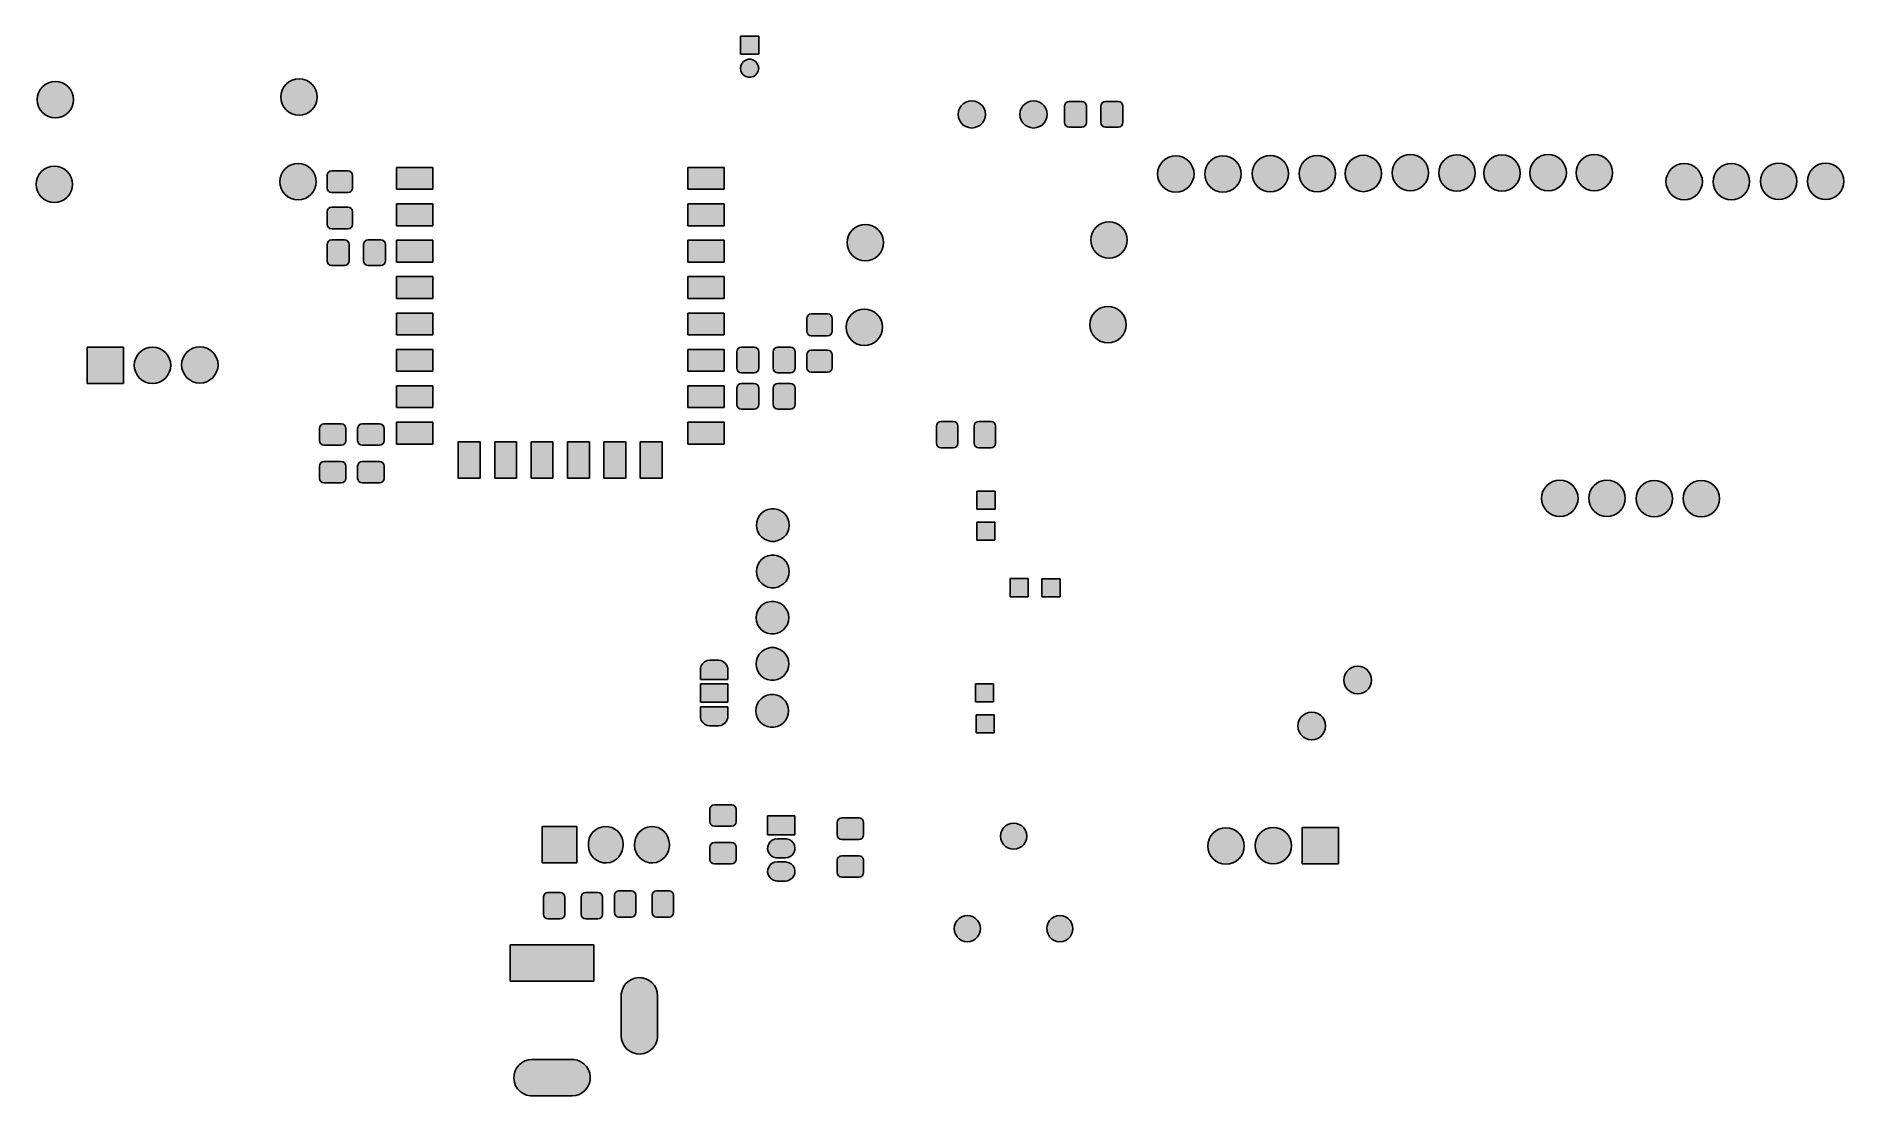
# Model space of a CAD drawing. Extents: x 111.7 to 211, y -127.3 to -69.1.
import ezdxf

# ---------------------------------------------------------------- set-up
doc = ezdxf.new("R2010")
doc.units = 0
doc.layers.get('0').update_dxf_attribs({"linetype": 'CONTINUOUS'})
doc.layers.add('BLACK', color=7, linetype='CONTINUOUS')

msp = doc.modelspace()

# ---------------------------------------------------------------- hatches: boundary and pattern name
at = {"linetype": 'Continuous', "true_color": 0x000000}
h = msp.add_hatch(color=18, dxfattribs=at)
h.dxf.hatch_style = 1
h.paths.add_polyline_path([(151.4, -69.1), (151.4, -70.1), (150.4, -70.1), (150.4, -69.1)])
h.paths.add_polyline_path([(150.971, -70.3751), (151.108, -70.4152), (151.227, -70.4921), (151.321, -70.5997), (151.38, -70.7291), (151.4, -70.87), (151.38, -71.0109), (151.321, -71.1403), (151.227, -71.2479), (151.108, -71.3248), (150.971, -71.3649), (150.829, -71.3649), (150.692, -71.3248), (150.573, -71.2479), (150.479, -71.1403), (150.42, -71.0109), (150.4, -70.87), (150.42, -70.7291), (150.479, -70.5997), (150.573, -70.4921), (150.692, -70.4152), (150.829, -70.3751)])
h.paths.add_polyline_path([(126.158, -71.45), (126.354, -71.4692), (126.541, -71.5261), (126.714, -71.6185), (126.866, -71.7429), (126.99, -71.8944), (127.082, -72.0673), (127.139, -72.2549), (127.158, -72.45), (127.139, -72.6451), (127.082, -72.8327), (126.99, -73.0056), (126.866, -73.1571), (126.714, -73.2815), (126.541, -73.3739), (126.354, -73.4308), (126.158, -73.45), (125.963, -73.4308), (125.776, -73.3739), (125.603, -73.2815), (125.451, -73.1571), (125.327, -73.0056), (125.235, -72.8327), (125.178, -72.6451), (125.158, -72.45), (125.178, -72.2549), (125.235, -72.0673), (125.327, -71.8944), (125.451, -71.7429), (125.603, -71.6185), (125.776, -71.5261), (125.963, -71.4692)])
h.paths.add_polyline_path([(112.775, -71.5955), (112.97, -71.6147), (113.158, -71.6716), (113.331, -71.764), (113.482, -71.8884), (113.607, -72.0399), (113.699, -72.2128), (113.756, -72.4004), (113.775, -72.5955), (113.756, -72.7906), (113.699, -72.9782), (113.607, -73.1511), (113.482, -73.3026), (113.331, -73.427), (113.158, -73.5194), (112.97, -73.5763), (112.775, -73.5955), (112.58, -73.5763), (112.392, -73.5194), (112.219, -73.427), (112.068, -73.3026), (111.944, -73.1511), (111.851, -72.9782), (111.794, -72.7906), (111.775, -72.5955), (111.794, -72.4004), (111.851, -72.2128), (111.944, -72.0399), (112.068, -71.8884), (112.219, -71.764), (112.392, -71.6716), (112.58, -71.6147)])
h.paths.add_polyline_path([(169.15, -72.7), (169.246, -72.719), (169.327, -72.7732), (169.381, -72.8543), (169.4, -72.95), (169.4, -73.85), (169.381, -73.9457), (169.327, -74.0268), (169.246, -74.081), (169.15, -74.1), (168.45, -74.1), (168.354, -74.081), (168.273, -74.0268), (168.219, -73.9457), (168.2, -73.85), (168.2, -72.95), (168.219, -72.8543), (168.273, -72.7732), (168.354, -72.719), (168.45, -72.7)])
h.paths.add_polyline_path([(171.15, -72.7), (171.246, -72.719), (171.327, -72.7732), (171.381, -72.8543), (171.4, -72.95), (171.4, -73.85), (171.381, -73.9457), (171.327, -74.0268), (171.246, -74.081), (171.15, -74.1), (170.45, -74.1), (170.354, -74.081), (170.273, -74.0268), (170.219, -73.9457), (170.2, -73.85), (170.2, -72.95), (170.219, -72.8543), (170.273, -72.7732), (170.354, -72.719), (170.45, -72.7)])
h.paths.add_polyline_path([(163.1, -72.65), (163.267, -72.6688), (163.425, -72.7243), (163.568, -72.8136), (163.686, -72.9324), (163.776, -73.0746), (163.831, -73.2331), (163.85, -73.4), (163.831, -73.5669), (163.776, -73.7254), (163.686, -73.8676), (163.568, -73.9864), (163.425, -74.0757), (163.267, -74.1312), (163.1, -74.15), (162.933, -74.1312), (162.775, -74.0757), (162.632, -73.9864), (162.514, -73.8676), (162.424, -73.7254), (162.369, -73.5669), (162.35, -73.4), (162.369, -73.2331), (162.424, -73.0746), (162.514, -72.9324), (162.632, -72.8136), (162.775, -72.7243), (162.933, -72.6688)])
h.paths.add_polyline_path([(166.5, -72.65), (166.667, -72.6688), (166.825, -72.7243), (166.968, -72.8136), (167.086, -72.9324), (167.176, -73.0746), (167.231, -73.2331), (167.25, -73.4), (167.231, -73.5669), (167.176, -73.7254), (167.086, -73.8676), (166.968, -73.9864), (166.825, -74.0757), (166.667, -74.1312), (166.5, -74.15), (166.333, -74.1312), (166.175, -74.0757), (166.032, -73.9864), (165.914, -73.8676), (165.824, -73.7254), (165.769, -73.5669), (165.75, -73.4), (165.769, -73.2331), (165.824, -73.0746), (165.914, -72.9324), (166.032, -72.8136), (166.175, -72.7243), (166.333, -72.6688)])
h.paths.add_polyline_path([(133.5, -76.32), (133.5, -77.52), (131.5, -77.52), (131.5, -76.32)])
h.paths.add_polyline_path([(149.5, -76.32), (149.5, -77.52), (147.5, -77.52), (147.5, -76.32)])
h.paths.add_polyline_path([(187.19, -75.61), (187.385, -75.6292), (187.573, -75.6861), (187.746, -75.7785), (187.897, -75.9029), (188.021, -76.0544), (188.114, -76.2273), (188.171, -76.4149), (188.19, -76.61), (188.171, -76.8051), (188.114, -76.9927), (188.021, -77.1656), (187.897, -77.3171), (187.746, -77.4415), (187.573, -77.5339), (187.385, -77.5908), (187.19, -77.61), (186.995, -77.5908), (186.807, -77.5339), (186.634, -77.4415), (186.483, -77.3171), (186.359, -77.1656), (186.266, -76.9927), (186.209, -76.8051), (186.19, -76.61), (186.209, -76.4149), (186.266, -76.2273), (186.359, -76.0544), (186.483, -75.9029), (186.634, -75.7785), (186.807, -75.6861), (186.995, -75.6292)])
h.paths.add_polyline_path([(194.76, -75.61), (194.955, -75.6292), (195.143, -75.6861), (195.316, -75.7785), (195.467, -75.9029), (195.591, -76.0544), (195.684, -76.2273), (195.741, -76.4149), (195.76, -76.61), (195.741, -76.8051), (195.684, -76.9927), (195.591, -77.1656), (195.467, -77.3171), (195.316, -77.4415), (195.143, -77.5339), (194.955, -77.5908), (194.76, -77.61), (194.565, -77.5908), (194.377, -77.5339), (194.204, -77.4415), (194.053, -77.3171), (193.929, -77.1656), (193.836, -76.9927), (193.779, -76.8051), (193.76, -76.61), (193.779, -76.4149), (193.836, -76.2273), (193.929, -76.0544), (194.053, -75.9029), (194.204, -75.7785), (194.377, -75.6861), (194.565, -75.6292)])
h.paths.add_polyline_path([(197.29, -75.61), (197.485, -75.6292), (197.673, -75.6861), (197.846, -75.7785), (197.997, -75.9029), (198.121, -76.0544), (198.214, -76.2273), (198.271, -76.4149), (198.29, -76.61), (198.271, -76.8051), (198.214, -76.9927), (198.121, -77.1656), (197.997, -77.3171), (197.846, -77.4415), (197.673, -77.5339), (197.485, -77.5908), (197.29, -77.61), (197.095, -77.5908), (196.907, -77.5339), (196.734, -77.4415), (196.583, -77.3171), (196.459, -77.1656), (196.366, -76.9927), (196.309, -76.8051), (196.29, -76.61), (196.309, -76.4149), (196.366, -76.2273), (196.459, -76.0544), (196.583, -75.9029), (196.734, -75.7785), (196.907, -75.6861), (197.095, -75.6292)])
h.paths.add_polyline_path([(189.75, -75.62), (189.945, -75.6392), (190.133, -75.6961), (190.306, -75.7885), (190.457, -75.9129), (190.581, -76.0644), (190.674, -76.2373), (190.731, -76.4249), (190.75, -76.62), (190.731, -76.8151), (190.674, -77.0027), (190.581, -77.1756), (190.457, -77.3271), (190.306, -77.4515), (190.133, -77.5439), (189.945, -77.6008), (189.75, -77.62), (189.555, -77.6008), (189.367, -77.5439), (189.194, -77.4515), (189.043, -77.3271), (188.919, -77.1756), (188.826, -77.0027), (188.769, -76.8151), (188.75, -76.62), (188.769, -76.4249), (188.826, -76.2373), (188.919, -76.0644), (189.043, -75.9129), (189.194, -75.7885), (189.367, -75.6961), (189.555, -75.6392)])
h.paths.add_polyline_path([(192.22, -75.63), (192.415, -75.6492), (192.603, -75.7061), (192.776, -75.7985), (192.927, -75.9229), (193.051, -76.0744), (193.144, -76.2473), (193.201, -76.4349), (193.22, -76.63), (193.201, -76.8251), (193.144, -77.0127), (193.051, -77.1856), (192.927, -77.3371), (192.776, -77.4615), (192.603, -77.5539), (192.415, -77.6108), (192.22, -77.63), (192.025, -77.6108), (191.837, -77.5539), (191.664, -77.4615), (191.513, -77.3371), (191.389, -77.1856), (191.296, -77.0127), (191.239, -76.8251), (191.22, -76.63), (191.239, -76.4349), (191.296, -76.2473), (191.389, -76.0744), (191.513, -75.9229), (191.664, -75.7985), (191.837, -75.7061), (192.025, -75.6492)])
h.paths.add_polyline_path([(184.61, -75.65), (184.805, -75.6692), (184.993, -75.7261), (185.166, -75.8185), (185.317, -75.9429), (185.441, -76.0944), (185.534, -76.2673), (185.591, -76.4549), (185.61, -76.65), (185.591, -76.8451), (185.534, -77.0327), (185.441, -77.2056), (185.317, -77.3571), (185.166, -77.4815), (184.993, -77.5739), (184.805, -77.6308), (184.61, -77.65), (184.415, -77.6308), (184.227, -77.5739), (184.054, -77.4815), (183.903, -77.3571), (183.779, -77.2056), (183.686, -77.0327), (183.629, -76.8451), (183.61, -76.65), (183.629, -76.4549), (183.686, -76.2673), (183.779, -76.0944), (183.903, -75.9429), (184.054, -75.8185), (184.227, -75.7261), (184.415, -75.6692)])
h.paths.add_polyline_path([(179.5, -75.66), (179.695, -75.6792), (179.883, -75.7361), (180.056, -75.8285), (180.207, -75.9529), (180.331, -76.1044), (180.424, -76.2773), (180.481, -76.4649), (180.5, -76.66), (180.481, -76.8551), (180.424, -77.0427), (180.331, -77.2156), (180.207, -77.3671), (180.056, -77.4915), (179.883, -77.5839), (179.695, -77.6408), (179.5, -77.66), (179.305, -77.6408), (179.117, -77.5839), (178.944, -77.4915), (178.793, -77.3671), (178.669, -77.2156), (178.576, -77.0427), (178.519, -76.8551), (178.5, -76.66), (178.519, -76.4649), (178.576, -76.2773), (178.669, -76.1044), (178.793, -75.9529), (178.944, -75.8285), (179.117, -75.7361), (179.305, -75.6792)])
h.paths.add_polyline_path([(182.08, -75.66), (182.275, -75.6792), (182.463, -75.7361), (182.636, -75.8285), (182.787, -75.9529), (182.911, -76.1044), (183.004, -76.2773), (183.061, -76.4649), (183.08, -76.66), (183.061, -76.8551), (183.004, -77.0427), (182.911, -77.2156), (182.787, -77.3671), (182.636, -77.4915), (182.463, -77.5839), (182.275, -77.6408), (182.08, -77.66), (181.885, -77.6408), (181.697, -77.5839), (181.524, -77.4915), (181.373, -77.3671), (181.249, -77.2156), (181.156, -77.0427), (181.099, -76.8551), (181.08, -76.66), (181.099, -76.4649), (181.156, -76.2773), (181.249, -76.1044), (181.373, -75.9529), (181.524, -75.8285), (181.697, -75.7361), (181.885, -75.6792)])
h.paths.add_polyline_path([(174.31, -75.68), (174.505, -75.6992), (174.693, -75.7561), (174.866, -75.8485), (175.017, -75.9729), (175.141, -76.1244), (175.234, -76.2973), (175.291, -76.4849), (175.31, -76.68), (175.291, -76.8751), (175.234, -77.0627), (175.141, -77.2356), (175.017, -77.3871), (174.866, -77.5115), (174.693, -77.6039), (174.505, -77.6608), (174.31, -77.68), (174.115, -77.6608), (173.927, -77.6039), (173.754, -77.5115), (173.603, -77.3871), (173.479, -77.2356), (173.386, -77.0627), (173.329, -76.8751), (173.31, -76.68), (173.329, -76.4849), (173.386, -76.2973), (173.479, -76.1244), (173.603, -75.9729), (173.754, -75.8485), (173.927, -75.7561), (174.115, -75.6992)])
h.paths.add_polyline_path([(176.9, -75.68), (177.095, -75.6992), (177.283, -75.7561), (177.456, -75.8485), (177.607, -75.9729), (177.731, -76.1244), (177.824, -76.2973), (177.881, -76.4849), (177.9, -76.68), (177.881, -76.8751), (177.824, -77.0627), (177.731, -77.2356), (177.607, -77.3871), (177.456, -77.5115), (177.283, -77.6039), (177.095, -77.6608), (176.9, -77.68), (176.705, -77.6608), (176.517, -77.6039), (176.344, -77.5115), (176.193, -77.3871), (176.069, -77.2356), (175.976, -77.0627), (175.919, -76.8751), (175.9, -76.68), (175.919, -76.4849), (175.976, -76.2973), (176.069, -76.1244), (176.193, -75.9729), (176.344, -75.8485), (176.517, -75.7561), (176.705, -75.6992)])
h.paths.add_polyline_path([(128.85, -76.5), (128.946, -76.519), (129.027, -76.5732), (129.081, -76.6543), (129.1, -76.75), (129.1, -77.45), (129.081, -77.5457), (129.027, -77.6268), (128.946, -77.681), (128.85, -77.7), (127.95, -77.7), (127.854, -77.681), (127.773, -77.6268), (127.719, -77.5457), (127.7, -77.45), (127.7, -76.75), (127.719, -76.6543), (127.773, -76.5732), (127.854, -76.519), (127.95, -76.5)])
h.paths.add_polyline_path([(207.42, -76.08), (207.615, -76.0992), (207.803, -76.1561), (207.976, -76.2485), (208.127, -76.3729), (208.251, -76.5244), (208.344, -76.6973), (208.401, -76.8849), (208.42, -77.08), (208.401, -77.2751), (208.344, -77.4627), (208.251, -77.6356), (208.127, -77.7871), (207.976, -77.9115), (207.803, -78.0039), (207.615, -78.0608), (207.42, -78.08), (207.225, -78.0608), (207.037, -78.0039), (206.864, -77.9115), (206.713, -77.7871), (206.589, -77.6356), (206.496, -77.4627), (206.439, -77.2751), (206.42, -77.08), (206.439, -76.8849), (206.496, -76.6973), (206.589, -76.5244), (206.713, -76.3729), (206.864, -76.2485), (207.037, -76.1561), (207.225, -76.0992)])
h.paths.add_polyline_path([(210, -76.08), (210.195, -76.0992), (210.383, -76.1561), (210.556, -76.2485), (210.707, -76.3729), (210.831, -76.5244), (210.924, -76.6973), (210.981, -76.8849), (211, -77.08), (210.981, -77.2751), (210.924, -77.4627), (210.831, -77.6356), (210.707, -77.7871), (210.556, -77.9115), (210.383, -78.0039), (210.195, -78.0608), (210, -78.08), (209.805, -78.0608), (209.617, -78.0039), (209.444, -77.9115), (209.293, -77.7871), (209.169, -77.6356), (209.076, -77.4627), (209.019, -77.2751), (209, -77.08), (209.019, -76.8849), (209.076, -76.6973), (209.169, -76.5244), (209.293, -76.3729), (209.444, -76.2485), (209.617, -76.1561), (209.805, -76.0992)])
h.paths.add_polyline_path([(126.1, -76.1), (126.295, -76.1192), (126.483, -76.1761), (126.656, -76.2685), (126.807, -76.3929), (126.931, -76.5444), (127.024, -76.7173), (127.081, -76.9049), (127.1, -77.1), (127.081, -77.2951), (127.024, -77.4827), (126.931, -77.6556), (126.807, -77.8071), (126.656, -77.9315), (126.483, -78.0239), (126.295, -78.0808), (126.1, -78.1), (125.905, -78.0808), (125.717, -78.0239), (125.544, -77.9315), (125.393, -77.8071), (125.269, -77.6556), (125.176, -77.4827), (125.119, -77.2951), (125.1, -77.1), (125.119, -76.9049), (125.176, -76.7173), (125.269, -76.5444), (125.393, -76.3929), (125.544, -76.2685), (125.717, -76.1761), (125.905, -76.1192)])
h.paths.add_polyline_path([(202.23, -76.1), (202.425, -76.1192), (202.613, -76.1761), (202.786, -76.2685), (202.937, -76.3929), (203.061, -76.5444), (203.154, -76.7173), (203.211, -76.9049), (203.23, -77.1), (203.211, -77.2951), (203.154, -77.4827), (203.061, -77.6556), (202.937, -77.8071), (202.786, -77.9315), (202.613, -78.0239), (202.425, -78.0808), (202.23, -78.1), (202.035, -78.0808), (201.847, -78.0239), (201.674, -77.9315), (201.523, -77.8071), (201.399, -77.6556), (201.306, -77.4827), (201.249, -77.2951), (201.23, -77.1), (201.249, -76.9049), (201.306, -76.7173), (201.399, -76.5444), (201.523, -76.3929), (201.674, -76.2685), (201.847, -76.1761), (202.035, -76.1192)])
h.paths.add_polyline_path([(204.82, -76.1), (205.015, -76.1192), (205.203, -76.1761), (205.376, -76.2685), (205.527, -76.3929), (205.651, -76.5444), (205.744, -76.7173), (205.801, -76.9049), (205.82, -77.1), (205.801, -77.2951), (205.744, -77.4827), (205.651, -77.6556), (205.527, -77.8071), (205.376, -77.9315), (205.203, -78.0239), (205.015, -78.0808), (204.82, -78.1), (204.625, -78.0808), (204.437, -78.0239), (204.264, -77.9315), (204.113, -77.8071), (203.989, -77.6556), (203.896, -77.4827), (203.839, -77.2951), (203.82, -77.1), (203.839, -76.9049), (203.896, -76.7173), (203.989, -76.5444), (204.113, -76.3929), (204.264, -76.2685), (204.437, -76.1761), (204.625, -76.1192)])
h.paths.add_polyline_path([(112.717, -76.2455), (112.912, -76.2647), (113.099, -76.3216), (113.272, -76.414), (113.424, -76.5384), (113.548, -76.6899), (113.641, -76.8628), (113.697, -77.0504), (113.717, -77.2455), (113.697, -77.4406), (113.641, -77.6282), (113.548, -77.8011), (113.424, -77.9526), (113.272, -78.077), (113.099, -78.1694), (112.912, -78.2263), (112.717, -78.2455), (112.522, -78.2263), (112.334, -78.1694), (112.161, -78.077), (112.01, -77.9526), (111.885, -77.8011), (111.793, -77.6282), (111.736, -77.4406), (111.717, -77.2455), (111.736, -77.0504), (111.793, -76.8628), (111.885, -76.6899), (112.01, -76.5384), (112.161, -76.414), (112.334, -76.3216), (112.522, -76.2647)])
h.paths.add_polyline_path([(133.5, -78.32), (133.5, -79.52), (131.5, -79.52), (131.5, -78.32)])
h.paths.add_polyline_path([(149.5, -78.32), (149.5, -79.52), (147.5, -79.52), (147.5, -78.32)])
h.paths.add_polyline_path([(128.85, -78.5), (128.946, -78.519), (129.027, -78.5732), (129.081, -78.6543), (129.1, -78.75), (129.1, -79.45), (129.081, -79.5457), (129.027, -79.6268), (128.946, -79.681), (128.85, -79.7), (127.95, -79.7), (127.854, -79.681), (127.773, -79.6268), (127.719, -79.5457), (127.7, -79.45), (127.7, -78.75), (127.719, -78.6543), (127.773, -78.5732), (127.854, -78.519), (127.95, -78.5)])
h.paths.add_polyline_path([(170.642, -79.3045), (170.837, -79.3237), (171.024, -79.3806), (171.197, -79.473), (171.349, -79.5974), (171.473, -79.7489), (171.566, -79.9218), (171.623, -80.1094), (171.642, -80.3045), (171.623, -80.4996), (171.566, -80.6872), (171.473, -80.86), (171.349, -81.0116), (171.197, -81.1359), (171.024, -81.2284), (170.837, -81.2853), (170.642, -81.3045), (170.447, -81.2853), (170.259, -81.2284), (170.086, -81.1359), (169.935, -81.0116), (169.81, -80.86), (169.718, -80.6872), (169.661, -80.4996), (169.642, -80.3045), (169.661, -80.1094), (169.718, -79.9218), (169.81, -79.7489), (169.935, -79.5974), (170.086, -79.473), (170.259, -79.3806), (170.447, -79.3237)])
h.paths.add_polyline_path([(157.258, -79.45), (157.454, -79.4692), (157.641, -79.5261), (157.814, -79.6185), (157.966, -79.7429), (158.09, -79.8944), (158.182, -80.0673), (158.239, -80.2549), (158.258, -80.45), (158.239, -80.6451), (158.182, -80.8327), (158.09, -81.0056), (157.966, -81.1571), (157.814, -81.2815), (157.641, -81.3739), (157.454, -81.4308), (157.258, -81.45), (157.063, -81.4308), (156.876, -81.3739), (156.703, -81.2815), (156.551, -81.1571), (156.427, -81.0056), (156.335, -80.8327), (156.278, -80.6451), (156.258, -80.45), (156.278, -80.2549), (156.335, -80.0673), (156.427, -79.8944), (156.551, -79.7429), (156.703, -79.6185), (156.876, -79.5261), (157.063, -79.4692)])
h.paths.add_polyline_path([(133.5, -80.32), (133.5, -81.52), (131.5, -81.52), (131.5, -80.32)])
h.paths.add_polyline_path([(149.5, -80.32), (149.5, -81.52), (147.5, -81.52), (147.5, -80.32)])
h.paths.add_polyline_path([(128.65, -80.3), (128.746, -80.319), (128.827, -80.3732), (128.881, -80.4543), (128.9, -80.55), (128.9, -81.45), (128.881, -81.5457), (128.827, -81.6268), (128.746, -81.681), (128.65, -81.7), (127.95, -81.7), (127.854, -81.681), (127.773, -81.6268), (127.719, -81.5457), (127.7, -81.45), (127.7, -80.55), (127.719, -80.4543), (127.773, -80.3732), (127.854, -80.319), (127.95, -80.3)])
h.paths.add_polyline_path([(130.65, -80.3), (130.746, -80.319), (130.827, -80.3732), (130.881, -80.4543), (130.9, -80.55), (130.9, -81.45), (130.881, -81.5457), (130.827, -81.6268), (130.746, -81.681), (130.65, -81.7), (129.95, -81.7), (129.854, -81.681), (129.773, -81.6268), (129.719, -81.5457), (129.7, -81.45), (129.7, -80.55), (129.719, -80.4543), (129.773, -80.3732), (129.854, -80.319), (129.95, -80.3)])
h.paths.add_polyline_path([(133.5, -82.32), (133.5, -83.52), (131.5, -83.52), (131.5, -82.32)])
h.paths.add_polyline_path([(149.5, -82.32), (149.5, -83.52), (147.5, -83.52), (147.5, -82.32)])
h.paths.add_polyline_path([(133.5, -84.32), (133.5, -85.52), (131.5, -85.52), (131.5, -84.32)])
h.paths.add_polyline_path([(149.5, -84.32), (149.5, -85.52), (147.5, -85.52), (147.5, -84.32)])
h.paths.add_polyline_path([(155.187, -84.3695), (155.282, -84.3885), (155.364, -84.4427), (155.418, -84.5238), (155.437, -84.6195), (155.437, -85.3195), (155.418, -85.4151), (155.364, -85.4963), (155.282, -85.5504), (155.187, -85.5695), (154.287, -85.5695), (154.191, -85.5504), (154.11, -85.4963), (154.056, -85.4151), (154.037, -85.3195), (154.037, -84.6195), (154.056, -84.5238), (154.11, -84.4427), (154.191, -84.3885), (154.287, -84.3695)])
h.paths.add_polyline_path([(170.583, -83.9545), (170.778, -83.9737), (170.966, -84.0306), (171.139, -84.123), (171.29, -84.2474), (171.415, -84.3989), (171.507, -84.5718), (171.564, -84.7594), (171.583, -84.9545), (171.564, -85.1496), (171.507, -85.3372), (171.415, -85.5101), (171.29, -85.6616), (171.139, -85.786), (170.966, -85.8784), (170.778, -85.9353), (170.583, -85.9545), (170.388, -85.9353), (170.201, -85.8784), (170.028, -85.786), (169.876, -85.6616), (169.752, -85.5101), (169.659, -85.3372), (169.603, -85.1496), (169.583, -84.9545), (169.603, -84.7594), (169.659, -84.5718), (169.752, -84.3989), (169.876, -84.2474), (170.028, -84.123), (170.201, -84.0306), (170.388, -83.9737)])
h.paths.add_polyline_path([(157.2, -84.1), (157.395, -84.1192), (157.583, -84.1761), (157.756, -84.2685), (157.907, -84.3929), (158.031, -84.5444), (158.124, -84.7173), (158.181, -84.9049), (158.2, -85.1), (158.181, -85.2951), (158.124, -85.4827), (158.031, -85.6556), (157.907, -85.8071), (157.756, -85.9315), (157.583, -86.0239), (157.395, -86.0808), (157.2, -86.1), (157.005, -86.0808), (156.817, -86.0239), (156.644, -85.9315), (156.493, -85.8071), (156.369, -85.6556), (156.276, -85.4827), (156.219, -85.2951), (156.2, -85.1), (156.219, -84.9049), (156.276, -84.7173), (156.369, -84.5444), (156.493, -84.3929), (156.644, -84.2685), (156.817, -84.1761), (157.005, -84.1192)])
h.paths.add_polyline_path([(133.5, -86.32), (133.5, -87.52), (131.5, -87.52), (131.5, -86.32)])
h.paths.add_polyline_path([(149.5, -86.32), (149.5, -87.52), (147.5, -87.52), (147.5, -86.32)])
h.paths.add_polyline_path([(155.187, -86.3695), (155.282, -86.3885), (155.364, -86.4427), (155.418, -86.5238), (155.437, -86.6195), (155.437, -87.3195), (155.418, -87.4151), (155.364, -87.4963), (155.282, -87.5504), (155.187, -87.5695), (154.287, -87.5695), (154.191, -87.5504), (154.11, -87.4963), (154.056, -87.4151), (154.037, -87.3195), (154.037, -86.6195), (154.056, -86.5238), (154.11, -86.4427), (154.191, -86.3885), (154.287, -86.3695)])
h.paths.add_polyline_path([(151.15, -86.2), (151.246, -86.219), (151.327, -86.2732), (151.381, -86.3543), (151.4, -86.45), (151.4, -87.35), (151.381, -87.4457), (151.327, -87.5268), (151.246, -87.581), (151.15, -87.6), (150.45, -87.6), (150.354, -87.581), (150.273, -87.5268), (150.219, -87.4457), (150.2, -87.35), (150.2, -86.45), (150.219, -86.3543), (150.273, -86.2732), (150.354, -86.219), (150.45, -86.2)])
h.paths.add_polyline_path([(153.15, -86.2), (153.246, -86.219), (153.327, -86.2732), (153.381, -86.3543), (153.4, -86.45), (153.4, -87.35), (153.381, -87.4457), (153.327, -87.5268), (153.246, -87.581), (153.15, -87.6), (152.45, -87.6), (152.354, -87.581), (152.273, -87.5268), (152.219, -87.4457), (152.2, -87.35), (152.2, -86.45), (152.219, -86.3543), (152.273, -86.2732), (152.354, -86.219), (152.45, -86.2)])
h.paths.add_polyline_path([(120.707, -86.1695), (120.902, -86.1887), (121.089, -86.2456), (121.262, -86.338), (121.414, -86.4624), (121.538, -86.6139), (121.631, -86.7868), (121.688, -86.9744), (121.707, -87.1695), (121.688, -87.3646), (121.631, -87.5522), (121.538, -87.725), (121.414, -87.8766), (121.262, -88.0009), (121.089, -88.0934), (120.902, -88.1503), (120.707, -88.1695), (120.512, -88.1503), (120.324, -88.0934), (120.151, -88.0009), (120, -87.8766), (119.875, -87.725), (119.783, -87.5522), (119.726, -87.3646), (119.707, -87.1695), (119.726, -86.9744), (119.783, -86.7868), (119.875, -86.6139), (120, -86.4624), (120.151, -86.338), (120.324, -86.2456), (120.512, -86.1887)])
h.paths.add_polyline_path([(116.517, -86.1895), (116.517, -88.1895), (114.517, -88.1895), (114.517, -86.1895)])
h.paths.add_polyline_path([(118.107, -86.1895), (118.302, -86.2087), (118.489, -86.2656), (118.662, -86.358), (118.814, -86.4824), (118.938, -86.6339), (119.031, -86.8068), (119.088, -86.9944), (119.107, -87.1895), (119.088, -87.3846), (119.031, -87.5722), (118.938, -87.745), (118.814, -87.8966), (118.662, -88.0209), (118.489, -88.1134), (118.302, -88.1703), (118.107, -88.1895), (117.912, -88.1703), (117.724, -88.1134), (117.551, -88.0209), (117.4, -87.8966), (117.275, -87.745), (117.183, -87.5722), (117.126, -87.3846), (117.107, -87.1895), (117.126, -86.9944), (117.183, -86.8068), (117.275, -86.6339), (117.4, -86.4824), (117.551, -86.358), (117.724, -86.2656), (117.912, -86.2087)])
h.paths.add_polyline_path([(133.5, -88.32), (133.5, -89.52), (131.5, -89.52), (131.5, -88.32)])
h.paths.add_polyline_path([(149.5, -88.32), (149.5, -89.52), (147.5, -89.52), (147.5, -88.32)])
h.paths.add_polyline_path([(151.15, -88.2), (151.246, -88.219), (151.327, -88.2732), (151.381, -88.3543), (151.4, -88.45), (151.4, -89.35), (151.381, -89.4457), (151.327, -89.5268), (151.246, -89.581), (151.15, -89.6), (150.45, -89.6), (150.354, -89.581), (150.273, -89.5268), (150.219, -89.4457), (150.2, -89.35), (150.2, -88.45), (150.219, -88.3543), (150.273, -88.2732), (150.354, -88.219), (150.45, -88.2)])
h.paths.add_polyline_path([(153.15, -88.2), (153.246, -88.219), (153.327, -88.2732), (153.381, -88.3543), (153.4, -88.45), (153.4, -89.35), (153.381, -89.4457), (153.327, -89.5268), (153.246, -89.581), (153.15, -89.6), (152.45, -89.6), (152.354, -89.581), (152.273, -89.5268), (152.219, -89.4457), (152.2, -89.35), (152.2, -88.45), (152.219, -88.3543), (152.273, -88.2732), (152.354, -88.219), (152.45, -88.2)])
h.paths.add_polyline_path([(133.5, -90.32), (133.5, -91.52), (131.5, -91.52), (131.5, -90.32)])
h.paths.add_polyline_path([(149.5, -90.32), (149.5, -91.52), (147.5, -91.52), (147.5, -90.32)])
h.paths.add_polyline_path([(128.475, -90.4125), (128.571, -90.4315), (128.652, -90.4857), (128.706, -90.5668), (128.725, -90.6625), (128.725, -91.3375), (128.706, -91.4332), (128.652, -91.5143), (128.571, -91.5685), (128.475, -91.5875), (127.525, -91.5875), (127.429, -91.5685), (127.348, -91.5143), (127.294, -91.4332), (127.275, -91.3375), (127.275, -90.6625), (127.294, -90.5668), (127.348, -90.4857), (127.429, -90.4315), (127.525, -90.4125)])
h.paths.add_polyline_path([(130.575, -90.4125), (130.671, -90.4315), (130.752, -90.4857), (130.806, -90.5668), (130.825, -90.6625), (130.825, -91.3375), (130.806, -91.4332), (130.752, -91.5143), (130.671, -91.5685), (130.575, -91.5875), (129.625, -91.5875), (129.529, -91.5685), (129.448, -91.5143), (129.394, -91.4332), (129.375, -91.3375), (129.375, -90.6625), (129.394, -90.5668), (129.448, -90.4857), (129.529, -90.4315), (129.625, -90.4125)])
h.paths.add_polyline_path([(162.09, -90.2815), (162.186, -90.3005), (162.267, -90.3547), (162.321, -90.4358), (162.34, -90.5315), (162.34, -91.4815), (162.321, -91.5772), (162.267, -91.6583), (162.186, -91.7125), (162.09, -91.7315), (161.415, -91.7315), (161.32, -91.7125), (161.239, -91.6583), (161.184, -91.5772), (161.165, -91.4815), (161.165, -90.5315), (161.184, -90.4358), (161.239, -90.3547), (161.32, -90.3005), (161.415, -90.2815)])
h.paths.add_polyline_path([(164.165, -90.2815), (164.261, -90.3005), (164.342, -90.3547), (164.396, -90.4358), (164.415, -90.5315), (164.415, -91.4815), (164.396, -91.5772), (164.342, -91.6583), (164.261, -91.7125), (164.165, -91.7315), (163.49, -91.7315), (163.395, -91.7125), (163.314, -91.6583), (163.259, -91.5772), (163.24, -91.4815), (163.24, -90.5315), (163.259, -90.4358), (163.314, -90.3547), (163.395, -90.3005), (163.49, -90.2815)])
h.paths.add_polyline_path([(136.1, -91.4), (136.1, -93.4), (134.9, -93.4), (134.9, -91.4)])
h.paths.add_polyline_path([(138.1, -91.4), (138.1, -93.4), (136.9, -93.4), (136.9, -91.4)])
h.paths.add_polyline_path([(140.1, -91.4), (140.1, -93.4), (138.9, -93.4), (138.9, -91.4)])
h.paths.add_polyline_path([(142.1, -91.4), (142.1, -93.4), (140.9, -93.4), (140.9, -91.4)])
h.paths.add_polyline_path([(144.1, -91.4), (144.1, -93.4), (142.9, -93.4), (142.9, -91.4)])
h.paths.add_polyline_path([(146.1, -91.4), (146.1, -93.4), (144.9, -93.4), (144.9, -91.4)])
h.paths.add_polyline_path([(128.475, -92.4875), (128.571, -92.5065), (128.652, -92.5607), (128.706, -92.6418), (128.725, -92.7375), (128.725, -93.4125), (128.706, -93.5082), (128.652, -93.5893), (128.571, -93.6435), (128.475, -93.6625), (127.525, -93.6625), (127.429, -93.6435), (127.348, -93.5893), (127.294, -93.5082), (127.275, -93.4125), (127.275, -92.7375), (127.294, -92.6418), (127.348, -92.5607), (127.429, -92.5065), (127.525, -92.4875)])
h.paths.add_polyline_path([(130.575, -92.4875), (130.671, -92.5065), (130.752, -92.5607), (130.806, -92.6418), (130.825, -92.7375), (130.825, -93.4125), (130.806, -93.5082), (130.752, -93.5893), (130.671, -93.6435), (130.575, -93.6625), (129.625, -93.6625), (129.529, -93.6435), (129.448, -93.5893), (129.394, -93.5082), (129.375, -93.4125), (129.375, -92.7375), (129.394, -92.6418), (129.448, -92.5607), (129.529, -92.5065), (129.625, -92.4875)])
h.paths.add_polyline_path([(164.382, -94.1078), (164.382, -95.1078), (163.382, -95.1078), (163.382, -94.1078)])
h.paths.add_polyline_path([(195.4, -93.5), (195.595, -93.5192), (195.783, -93.5761), (195.956, -93.6685), (196.107, -93.7929), (196.231, -93.9444), (196.324, -94.1173), (196.381, -94.3049), (196.4, -94.5), (196.381, -94.6951), (196.324, -94.8827), (196.231, -95.0556), (196.107, -95.2071), (195.956, -95.3315), (195.783, -95.4239), (195.595, -95.4808), (195.4, -95.5), (195.205, -95.4808), (195.017, -95.4239), (194.844, -95.3315), (194.693, -95.2071), (194.569, -95.0556), (194.476, -94.8827), (194.419, -94.6951), (194.4, -94.5), (194.419, -94.3049), (194.476, -94.1173), (194.569, -93.9444), (194.693, -93.7929), (194.844, -93.6685), (195.017, -93.5761), (195.205, -93.5192)])
h.paths.add_polyline_path([(197.99, -93.5), (198.185, -93.5192), (198.373, -93.5761), (198.546, -93.6685), (198.697, -93.7929), (198.821, -93.9444), (198.914, -94.1173), (198.971, -94.3049), (198.99, -94.5), (198.971, -94.6951), (198.914, -94.8827), (198.821, -95.0556), (198.697, -95.2071), (198.546, -95.3315), (198.373, -95.4239), (198.185, -95.4808), (197.99, -95.5), (197.795, -95.4808), (197.607, -95.4239), (197.434, -95.3315), (197.283, -95.2071), (197.159, -95.0556), (197.066, -94.8827), (197.009, -94.6951), (196.99, -94.5), (197.009, -94.3049), (197.066, -94.1173), (197.159, -93.9444), (197.283, -93.7929), (197.434, -93.6685), (197.607, -93.5761), (197.795, -93.5192)])
h.paths.add_polyline_path([(200.59, -93.52), (200.785, -93.5392), (200.973, -93.5961), (201.146, -93.6885), (201.297, -93.8129), (201.421, -93.9644), (201.514, -94.1373), (201.571, -94.3249), (201.59, -94.52), (201.571, -94.7151), (201.514, -94.9027), (201.421, -95.0756), (201.297, -95.2271), (201.146, -95.3515), (200.973, -95.4439), (200.785, -95.5008), (200.59, -95.52), (200.395, -95.5008), (200.207, -95.4439), (200.034, -95.3515), (199.883, -95.2271), (199.759, -95.0756), (199.666, -94.9027), (199.609, -94.7151), (199.59, -94.52), (199.609, -94.3249), (199.666, -94.1373), (199.759, -93.9644), (199.883, -93.8129), (200.034, -93.6885), (200.207, -93.5961), (200.395, -93.5392)])
h.paths.add_polyline_path([(203.17, -93.52), (203.365, -93.5392), (203.553, -93.5961), (203.726, -93.6885), (203.877, -93.8129), (204.001, -93.9644), (204.094, -94.1373), (204.151, -94.3249), (204.17, -94.52), (204.151, -94.7151), (204.094, -94.9027), (204.001, -95.0756), (203.877, -95.2271), (203.726, -95.3515), (203.553, -95.4439), (203.365, -95.5008), (203.17, -95.52), (202.975, -95.5008), (202.787, -95.4439), (202.614, -95.3515), (202.463, -95.2271), (202.339, -95.0756), (202.246, -94.9027), (202.189, -94.7151), (202.17, -94.52), (202.189, -94.3249), (202.246, -94.1373), (202.339, -93.9644), (202.463, -93.8129), (202.614, -93.6885), (202.787, -93.5961), (202.975, -93.5392)])
h.paths.add_polyline_path([(164.379, -95.8117), (164.379, -96.8117), (163.379, -96.8117), (163.379, -95.8117)])
h.paths.add_polyline_path([(152.267, -95.0814), (152.451, -95.1206), (152.623, -95.1971), (152.775, -95.3077), (152.901, -95.4475), (152.995, -95.6105), (153.053, -95.7894), (153.073, -95.9765), (153.053, -96.1636), (152.995, -96.3426), (152.901, -96.5055), (152.775, -96.6453), (152.623, -96.7559), (152.451, -96.8325), (152.267, -96.8716), (152.079, -96.8716), (151.895, -96.8325), (151.723, -96.7559), (151.571, -96.6453), (151.445, -96.5055), (151.351, -96.3426), (151.293, -96.1636), (151.273, -95.9765), (151.293, -95.7894), (151.351, -95.6105), (151.445, -95.4475), (151.571, -95.3077), (151.723, -95.1971), (151.895, -95.1206), (152.079, -95.0814)])
h.paths.add_polyline_path([(152.267, -97.6314), (152.451, -97.6706), (152.623, -97.7471), (152.775, -97.8577), (152.901, -97.9975), (152.995, -98.1605), (153.053, -98.3394), (153.073, -98.5265), (153.053, -98.7136), (152.995, -98.8926), (152.901, -99.0555), (152.775, -99.1953), (152.623, -99.3059), (152.451, -99.3825), (152.267, -99.4216), (152.079, -99.4216), (151.895, -99.3825), (151.723, -99.3059), (151.571, -99.1953), (151.445, -99.0555), (151.351, -98.8926), (151.293, -98.7136), (151.273, -98.5265), (151.293, -98.3394), (151.351, -98.1605), (151.445, -97.9975), (151.571, -97.8577), (151.723, -97.7471), (151.895, -97.6706), (152.079, -97.6314)])
h.paths.add_polyline_path([(166.209, -98.9139), (166.209, -99.9139), (165.209, -99.9139), (165.209, -98.9139)])
h.paths.add_polyline_path([(167.952, -98.9282), (167.952, -99.9282), (166.952, -99.9282), (166.952, -98.9282)])
h.paths.add_polyline_path([(152.247, -100.171), (152.431, -100.211), (152.603, -100.287), (152.755, -100.398), (152.881, -100.538), (152.975, -100.7), (153.033, -100.879), (153.053, -101.067), (153.033, -101.254), (152.975, -101.433), (152.881, -101.596), (152.755, -101.735), (152.603, -101.846), (152.431, -101.922), (152.247, -101.962), (152.059, -101.962), (151.875, -101.922), (151.703, -101.846), (151.551, -101.735), (151.425, -101.596), (151.331, -101.433), (151.273, -101.254), (151.253, -101.067), (151.273, -100.879), (151.331, -100.7), (151.425, -100.538), (151.551, -100.398), (151.703, -100.287), (151.875, -100.211), (152.059, -100.171)])
h.paths.add_polyline_path([(149.203, -103.407), (149.344, -103.427), (149.473, -103.486), (149.581, -103.579), (149.658, -103.699), (149.698, -103.835), (149.698, -103.907), (149.703, -103.907), (149.703, -104.457), (148.203, -104.457), (148.203, -103.907), (148.208, -103.907), (148.208, -103.835), (148.248, -103.699), (148.325, -103.579), (148.433, -103.486), (148.562, -103.427), (148.703, -103.407)])
h.paths.add_polyline_path([(152.247, -102.711), (152.431, -102.751), (152.603, -102.827), (152.755, -102.938), (152.881, -103.078), (152.975, -103.24), (153.033, -103.419), (153.053, -103.607), (153.033, -103.794), (152.975, -103.973), (152.881, -104.136), (152.755, -104.275), (152.603, -104.386), (152.431, -104.462), (152.247, -104.502), (152.059, -104.502), (151.875, -104.462), (151.703, -104.386), (151.551, -104.275), (151.425, -104.136), (151.331, -103.973), (151.273, -103.794), (151.253, -103.607), (151.273, -103.419), (151.331, -103.24), (151.425, -103.078), (151.551, -102.938), (151.703, -102.827), (151.875, -102.751), (152.059, -102.711)])
h.paths.add_polyline_path([(184.303, -103.735), (184.473, -103.754), (184.634, -103.81), (184.778, -103.901), (184.899, -104.021), (184.989, -104.166), (185.046, -104.327), (185.065, -104.497), (185.046, -104.666), (184.989, -104.827), (184.899, -104.972), (184.778, -105.092), (184.634, -105.183), (184.473, -105.239), (184.303, -105.259), (184.133, -105.239), (183.972, -105.183), (183.828, -105.092), (183.707, -104.972), (183.616, -104.827), (183.56, -104.666), (183.541, -104.497), (183.56, -104.327), (183.616, -104.166), (183.707, -104.021), (183.828, -103.901), (183.972, -103.81), (184.133, -103.754)])
h.paths.add_polyline_path([(164.3, -104.7), (164.3, -105.7), (163.3, -105.7), (163.3, -104.7)])
h.paths.add_polyline_path([(149.703, -104.707), (149.703, -105.707), (148.203, -105.707), (148.203, -104.707)])
h.paths.add_polyline_path([(149.703, -105.957), (149.703, -106.507), (149.698, -106.507), (149.698, -106.578), (149.658, -106.714), (149.581, -106.834), (149.473, -106.927), (149.344, -106.986), (149.203, -107.007), (148.703, -107.007), (148.562, -106.986), (148.433, -106.927), (148.325, -106.834), (148.248, -106.714), (148.208, -106.578), (148.208, -106.507), (148.203, -106.507), (148.203, -105.957)])
h.paths.add_polyline_path([(152.237, -105.291), (152.421, -105.331), (152.593, -105.407), (152.745, -105.518), (152.871, -105.658), (152.965, -105.82), (153.023, -105.999), (153.043, -106.187), (153.023, -106.374), (152.965, -106.553), (152.871, -106.716), (152.745, -106.855), (152.593, -106.966), (152.421, -107.042), (152.237, -107.082), (152.049, -107.082), (151.865, -107.042), (151.693, -106.966), (151.541, -106.855), (151.415, -106.716), (151.321, -106.553), (151.263, -106.374), (151.243, -106.187), (151.263, -105.999), (151.321, -105.82), (151.415, -105.658), (151.541, -105.518), (151.693, -105.407), (151.865, -105.331), (152.049, -105.291)])
h.paths.add_polyline_path([(164.338, -106.402), (164.338, -107.402), (163.338, -107.402), (163.338, -106.402)])
h.paths.add_polyline_path([(181.773, -106.255), (181.943, -106.274), (182.104, -106.33), (182.248, -106.421), (182.369, -106.541), (182.459, -106.686), (182.516, -106.847), (182.535, -107.017), (182.516, -107.186), (182.459, -107.347), (182.369, -107.492), (182.248, -107.612), (182.104, -107.703), (181.943, -107.759), (181.773, -107.779), (181.603, -107.759), (181.442, -107.703), (181.298, -107.612), (181.177, -107.492), (181.086, -107.347), (181.03, -107.186), (181.011, -107.017), (181.03, -106.847), (181.086, -106.686), (181.177, -106.541), (181.298, -106.421), (181.442, -106.33), (181.603, -106.274)])
h.paths.add_polyline_path([(149.915, -111.35), (150.011, -111.369), (150.092, -111.423), (150.146, -111.504), (150.165, -111.6), (150.165, -112.275), (150.146, -112.371), (150.092, -112.452), (150.011, -112.506), (149.915, -112.525), (148.965, -112.525), (148.869, -112.506), (148.788, -112.452), (148.734, -112.371), (148.715, -112.275), (148.715, -111.6), (148.734, -111.504), (148.788, -111.423), (148.869, -111.369), (148.965, -111.35)])
h.paths.add_polyline_path([(153.39, -111.95), (153.39, -113), (151.89, -113), (151.89, -111.95)])
h.paths.add_polyline_path([(156.915, -112.075), (157.011, -112.094), (157.092, -112.148), (157.146, -112.229), (157.165, -112.325), (157.165, -113), (157.146, -113.096), (157.092, -113.177), (157.011, -113.231), (156.915, -113.25), (155.965, -113.25), (155.869, -113.231), (155.788, -113.177), (155.734, -113.096), (155.715, -113), (155.715, -112.325), (155.734, -112.229), (155.788, -112.148), (155.869, -112.094), (155.965, -112.075)])
h.paths.add_polyline_path([(165.4, -112.355), (165.56, -112.373), (165.712, -112.426), (165.849, -112.512), (165.963, -112.626), (166.049, -112.763), (166.102, -112.915), (166.12, -113.075), (166.102, -113.235), (166.049, -113.387), (165.963, -113.524), (165.849, -113.638), (165.712, -113.724), (165.56, -113.777), (165.4, -113.795), (165.24, -113.777), (165.088, -113.724), (164.951, -113.638), (164.837, -113.524), (164.751, -113.387), (164.698, -113.235), (164.68, -113.075), (164.698, -112.915), (164.751, -112.763), (164.837, -112.626), (164.951, -112.512), (165.088, -112.426), (165.24, -112.373)])
h.paths.add_polyline_path([(152.865, -113.22), (152.936, -113.225), (153.074, -113.263), (153.196, -113.338), (153.294, -113.442), (153.36, -113.569), (153.389, -113.709), (153.379, -113.852), (153.331, -113.987), (153.249, -114.103), (153.138, -114.194), (153.007, -114.251), (152.865, -114.27), (152.415, -114.27), (152.344, -114.265), (152.206, -114.227), (152.084, -114.152), (151.986, -114.048), (151.92, -113.921), (151.891, -113.781), (151.901, -113.638), (151.949, -113.503), (152.031, -113.387), (152.142, -113.296), (152.273, -113.239), (152.415, -113.22)])
h.paths.add_polyline_path([(142.952, -112.546), (143.144, -112.556), (143.331, -112.604), (143.504, -112.689), (143.656, -112.807), (143.782, -112.953), (143.875, -113.122), (143.933, -113.306), (143.952, -113.497), (143.952, -113.593), (143.948, -113.689), (143.909, -113.878), (143.833, -114.055), (143.723, -114.213), (143.583, -114.346), (143.419, -114.448), (143.239, -114.515), (143.048, -114.544), (142.856, -114.534), (142.669, -114.486), (142.496, -114.401), (142.344, -114.283), (142.218, -114.137), (142.125, -113.968), (142.067, -113.784), (142.047, -113.593), (142.047, -113.497), (142.052, -113.401), (142.091, -113.212), (142.167, -113.035), (142.277, -112.877), (142.417, -112.744), (142.581, -112.642), (142.761, -112.575)])
h.paths.add_polyline_path([(145.492, -112.546), (145.684, -112.556), (145.871, -112.604), (146.044, -112.689), (146.196, -112.807), (146.322, -112.953), (146.415, -113.122), (146.473, -113.306), (146.493, -113.497), (146.493, -113.593), (146.488, -113.689), (146.449, -113.878), (146.373, -114.055), (146.263, -114.213), (146.123, -114.346), (145.959, -114.448), (145.779, -114.515), (145.588, -114.544), (145.396, -114.534), (145.209, -114.486), (145.036, -114.401), (144.884, -114.283), (144.758, -114.137), (144.665, -113.968), (144.607, -113.784), (144.588, -113.593), (144.588, -113.497), (144.592, -113.401), (144.631, -113.212), (144.707, -113.035), (144.817, -112.877), (144.957, -112.744), (145.121, -112.642), (145.301, -112.575)])
h.paths.add_polyline_path([(141.412, -112.545), (141.412, -114.545), (139.507, -114.545), (139.507, -112.545)])
h.paths.add_polyline_path([(149.915, -113.425), (150.011, -113.444), (150.092, -113.498), (150.146, -113.579), (150.165, -113.675), (150.165, -114.35), (150.146, -114.446), (150.092, -114.527), (150.011, -114.581), (149.915, -114.6), (148.965, -114.6), (148.869, -114.581), (148.788, -114.527), (148.734, -114.446), (148.715, -114.35), (148.715, -113.675), (148.734, -113.579), (148.788, -113.498), (148.869, -113.444), (148.965, -113.425)])
h.paths.add_polyline_path([(179.66, -112.6), (179.855, -112.619), (180.043, -112.676), (180.216, -112.769), (180.367, -112.893), (180.491, -113.044), (180.584, -113.217), (180.641, -113.405), (180.66, -113.6), (180.641, -113.795), (180.584, -113.983), (180.491, -114.156), (180.367, -114.307), (180.216, -114.431), (180.043, -114.524), (179.855, -114.581), (179.66, -114.6), (179.465, -114.581), (179.277, -114.524), (179.104, -114.431), (178.953, -114.307), (178.829, -114.156), (178.736, -113.983), (178.679, -113.795), (178.66, -113.6), (178.679, -113.405), (178.736, -113.217), (178.829, -113.044), (178.953, -112.893), (179.104, -112.769), (179.277, -112.676), (179.465, -112.619)])
h.paths.add_polyline_path([(183.25, -112.6), (183.25, -114.6), (181.25, -114.6), (181.25, -112.6)])
h.paths.add_polyline_path([(177.06, -112.62), (177.255, -112.639), (177.443, -112.696), (177.616, -112.789), (177.767, -112.913), (177.891, -113.064), (177.984, -113.237), (178.041, -113.425), (178.06, -113.62), (178.041, -113.815), (177.984, -114.003), (177.891, -114.176), (177.767, -114.327), (177.616, -114.451), (177.443, -114.544), (177.255, -114.601), (177.06, -114.62), (176.865, -114.601), (176.677, -114.544), (176.504, -114.451), (176.353, -114.327), (176.229, -114.176), (176.136, -114.003), (176.079, -113.815), (176.06, -113.62), (176.079, -113.425), (176.136, -113.237), (176.229, -113.064), (176.353, -112.913), (176.504, -112.789), (176.677, -112.696), (176.865, -112.639)])
h.paths.add_polyline_path([(156.915, -114.15), (157.011, -114.169), (157.092, -114.223), (157.146, -114.304), (157.165, -114.4), (157.165, -115.075), (157.146, -115.171), (157.092, -115.252), (157.011, -115.306), (156.915, -115.325), (155.965, -115.325), (155.869, -115.306), (155.788, -115.252), (155.734, -115.171), (155.715, -115.075), (155.715, -114.4), (155.734, -114.304), (155.788, -114.223), (155.869, -114.169), (155.965, -114.15)])
h.paths.add_polyline_path([(152.865, -114.49), (152.936, -114.495), (153.074, -114.533), (153.196, -114.608), (153.294, -114.712), (153.36, -114.839), (153.389, -114.979), (153.379, -115.122), (153.331, -115.257), (153.249, -115.373), (153.138, -115.464), (153.007, -115.521), (152.865, -115.54), (152.415, -115.54), (152.344, -115.535), (152.206, -115.497), (152.084, -115.422), (151.986, -115.318), (151.92, -115.191), (151.891, -115.051), (151.901, -114.908), (151.949, -114.773), (152.031, -114.657), (152.142, -114.566), (152.273, -114.509), (152.415, -114.49)])
h.paths.add_polyline_path([(144.4, -116.075), (144.496, -116.094), (144.577, -116.148), (144.631, -116.229), (144.65, -116.325), (144.65, -117.275), (144.631, -117.371), (144.577, -117.452), (144.496, -117.506), (144.4, -117.525), (143.725, -117.525), (143.629, -117.506), (143.548, -117.452), (143.494, -117.371), (143.475, -117.275), (143.475, -116.325), (143.494, -116.229), (143.548, -116.148), (143.629, -116.094), (143.725, -116.075)])
h.paths.add_polyline_path([(146.475, -116.075), (146.571, -116.094), (146.652, -116.148), (146.706, -116.229), (146.725, -116.325), (146.725, -117.275), (146.706, -117.371), (146.652, -117.452), (146.571, -117.506), (146.475, -117.525), (145.8, -117.525), (145.704, -117.506), (145.623, -117.452), (145.569, -117.371), (145.55, -117.275), (145.55, -116.325), (145.569, -116.229), (145.623, -116.148), (145.704, -116.094), (145.8, -116.075)])
h.paths.add_polyline_path([(140.5, -116.175), (140.596, -116.194), (140.677, -116.248), (140.731, -116.329), (140.75, -116.425), (140.75, -117.375), (140.731, -117.471), (140.677, -117.552), (140.596, -117.606), (140.5, -117.625), (139.825, -117.625), (139.729, -117.606), (139.648, -117.552), (139.594, -117.471), (139.575, -117.375), (139.575, -116.425), (139.594, -116.329), (139.648, -116.248), (139.729, -116.194), (139.825, -116.175)])
h.paths.add_polyline_path([(142.575, -116.175), (142.671, -116.194), (142.752, -116.248), (142.806, -116.329), (142.825, -116.425), (142.825, -117.375), (142.806, -117.471), (142.752, -117.552), (142.671, -117.606), (142.575, -117.625), (141.9, -117.625), (141.804, -117.606), (141.723, -117.552), (141.669, -117.471), (141.65, -117.375), (141.65, -116.425), (141.669, -116.329), (141.723, -116.248), (141.804, -116.194), (141.9, -116.175)])
h.paths.add_polyline_path([(162.86, -117.435), (163.02, -117.453), (163.172, -117.506), (163.309, -117.592), (163.423, -117.706), (163.509, -117.843), (163.562, -117.995), (163.58, -118.155), (163.562, -118.315), (163.509, -118.467), (163.423, -118.604), (163.309, -118.718), (163.172, -118.804), (163.02, -118.857), (162.86, -118.875), (162.7, -118.857), (162.548, -118.804), (162.411, -118.718), (162.297, -118.604), (162.211, -118.467), (162.158, -118.315), (162.14, -118.155), (162.158, -117.995), (162.211, -117.843), (162.297, -117.706), (162.411, -117.592), (162.548, -117.506), (162.7, -117.453)])
h.paths.add_polyline_path([(167.94, -117.435), (168.1, -117.453), (168.252, -117.506), (168.389, -117.592), (168.503, -117.706), (168.589, -117.843), (168.642, -117.995), (168.66, -118.155), (168.642, -118.315), (168.589, -118.467), (168.503, -118.604), (168.389, -118.718), (168.252, -118.804), (168.1, -118.857), (167.94, -118.875), (167.78, -118.857), (167.628, -118.804), (167.491, -118.718), (167.377, -118.604), (167.291, -118.467), (167.238, -118.315), (167.22, -118.155), (167.238, -117.995), (167.291, -117.843), (167.377, -117.706), (167.491, -117.592), (167.628, -117.506), (167.78, -117.453)])
h.paths.add_polyline_path([(142.35, -119.05), (142.35, -121.05), (137.75, -121.05), (137.75, -119.05)])
h.paths.add_polyline_path([(144.799, -120.851), (145.001, -120.862), (145.197, -120.912), (145.379, -121.001), (145.539, -121.125), (145.671, -121.279), (145.769, -121.456), (145.83, -121.649), (145.85, -121.85), (145.85, -124.05), (145.845, -124.151), (145.804, -124.349), (145.724, -124.535), (145.609, -124.701), (145.462, -124.841), (145.29, -124.948), (145.101, -125.018), (144.901, -125.049), (144.699, -125.038), (144.503, -124.988), (144.321, -124.899), (144.161, -124.775), (144.029, -124.621), (143.931, -124.444), (143.87, -124.251), (143.85, -124.05), (143.85, -121.85), (143.855, -121.749), (143.896, -121.551), (143.976, -121.365), (144.091, -121.199), (144.238, -121.059), (144.41, -120.952), (144.599, -120.882)])
h.paths.add_polyline_path([(141.15, -125.35), (141.251, -125.355), (141.449, -125.396), (141.635, -125.476), (141.801, -125.591), (141.941, -125.738), (142.048, -125.91), (142.118, -126.099), (142.149, -126.299), (142.138, -126.501), (142.088, -126.697), (141.999, -126.879), (141.875, -127.039), (141.721, -127.171), (141.544, -127.269), (141.351, -127.33), (141.15, -127.35), (138.95, -127.35), (138.849, -127.345), (138.651, -127.304), (138.465, -127.224), (138.299, -127.109), (138.159, -126.962), (138.052, -126.79), (137.982, -126.601), (137.951, -126.401), (137.962, -126.199), (138.012, -126.003), (138.101, -125.821), (138.225, -125.661), (138.379, -125.529), (138.556, -125.431), (138.749, -125.37), (138.95, -125.35)])
h = msp.add_hatch(color=18, dxfattribs=at)
h.dxf.hatch_style = 1
h.paths.add_polyline_path([(113.607, -73.1511), (113.699, -72.9782), (113.756, -72.7906), (113.775, -72.5955), (113.756, -72.4004), (113.699, -72.2128), (113.607, -72.0399), (113.482, -71.8884), (113.331, -71.764), (113.158, -71.6716), (112.97, -71.6147), (112.775, -71.5955), (112.58, -71.6147), (112.392, -71.6716), (112.219, -71.764), (112.068, -71.8884), (111.944, -72.0399), (111.851, -72.2128), (111.794, -72.4004), (111.775, -72.5955), (111.794, -72.7906), (111.851, -72.9782), (111.944, -73.1511), (112.068, -73.3026), (112.219, -73.427), (112.392, -73.5194), (112.58, -73.5763), (112.775, -73.5955), (112.97, -73.5763), (113.158, -73.5194), (113.331, -73.427), (113.482, -73.3026)])
h.paths.add_polyline_path([(126.99, -73.0056), (127.082, -72.8327), (127.139, -72.6451), (127.158, -72.45), (127.139, -72.2549), (127.082, -72.0673), (126.99, -71.8944), (126.866, -71.7429), (126.714, -71.6185), (126.541, -71.5261), (126.354, -71.4692), (126.158, -71.45), (125.963, -71.4692), (125.776, -71.5261), (125.603, -71.6185), (125.451, -71.7429), (125.327, -71.8944), (125.235, -72.0673), (125.178, -72.2549), (125.158, -72.45), (125.178, -72.6451), (125.235, -72.8327), (125.327, -73.0056), (125.451, -73.1571), (125.603, -73.2815), (125.776, -73.3739), (125.963, -73.4308), (126.158, -73.45), (126.354, -73.4308), (126.541, -73.3739), (126.714, -73.2815), (126.866, -73.1571)])
h.paths.add_polyline_path([(151.4, -69.1), (150.4, -69.1), (150.4, -70.1), (151.4, -70.1)])
h.paths.add_polyline_path([(151.38, -71.0109), (151.4, -70.87), (151.38, -70.7291), (151.321, -70.5997), (151.227, -70.4921), (151.108, -70.4152), (150.971, -70.3751), (150.829, -70.3751), (150.692, -70.4152), (150.573, -70.4921), (150.479, -70.5997), (150.42, -70.7291), (150.4, -70.87), (150.42, -71.0109), (150.479, -71.1403), (150.573, -71.2479), (150.692, -71.3248), (150.829, -71.3649), (150.971, -71.3649), (151.108, -71.3248), (151.227, -71.2479), (151.321, -71.1403)])
h.paths.add_polyline_path([(163.831, -73.5669), (163.85, -73.4), (163.831, -73.2331), (163.776, -73.0746), (163.686, -72.9324), (163.568, -72.8136), (163.425, -72.7243), (163.267, -72.6688), (163.1, -72.65), (162.933, -72.6688), (162.775, -72.7243), (162.632, -72.8136), (162.514, -72.9324), (162.424, -73.0746), (162.369, -73.2331), (162.35, -73.4), (162.369, -73.5669), (162.424, -73.7254), (162.514, -73.8676), (162.632, -73.9864), (162.775, -74.0757), (162.933, -74.1312), (163.1, -74.15), (163.267, -74.1312), (163.425, -74.0757), (163.568, -73.9864), (163.686, -73.8676), (163.776, -73.7254)])
h.paths.add_polyline_path([(167.176, -73.7254), (167.231, -73.5669), (167.25, -73.4), (167.231, -73.2331), (167.176, -73.0746), (167.086, -72.9324), (166.968, -72.8136), (166.825, -72.7243), (166.667, -72.6688), (166.5, -72.65), (166.333, -72.6688), (166.175, -72.7243), (166.032, -72.8136), (165.914, -72.9324), (165.824, -73.0746), (165.769, -73.2331), (165.75, -73.4), (165.769, -73.5669), (165.824, -73.7254), (165.914, -73.8676), (166.032, -73.9864), (166.175, -74.0757), (166.333, -74.1312), (166.5, -74.15), (166.667, -74.1312), (166.825, -74.0757), (166.968, -73.9864), (167.086, -73.8676)])
h.paths.add_polyline_path([(169.4, -72.95), (169.381, -72.8543), (169.327, -72.7732), (169.246, -72.719), (169.15, -72.7), (168.45, -72.7), (168.354, -72.719), (168.273, -72.7732), (168.219, -72.8543), (168.2, -72.95), (168.2, -73.85), (168.219, -73.9457), (168.273, -74.0268), (168.354, -74.081), (168.45, -74.1), (169.15, -74.1), (169.246, -74.081), (169.327, -74.0268), (169.381, -73.9457), (169.4, -73.85)])
h.paths.add_polyline_path([(171.4, -72.95), (171.381, -72.8543), (171.327, -72.7732), (171.246, -72.719), (171.15, -72.7), (170.45, -72.7), (170.354, -72.719), (170.273, -72.7732), (170.219, -72.8543), (170.2, -72.95), (170.2, -73.85), (170.219, -73.9457), (170.273, -74.0268), (170.354, -74.081), (170.45, -74.1), (171.15, -74.1), (171.246, -74.081), (171.327, -74.0268), (171.381, -73.9457), (171.4, -73.85)])
h.paths.add_polyline_path([(175.291, -76.8751), (175.31, -76.68), (175.291, -76.4849), (175.234, -76.2973), (175.141, -76.1244), (175.017, -75.9729), (174.866, -75.8485), (174.693, -75.7561), (174.505, -75.6992), (174.31, -75.68), (174.115, -75.6992), (173.927, -75.7561), (173.754, -75.8485), (173.603, -75.9729), (173.479, -76.1244), (173.386, -76.2973), (173.329, -76.4849), (173.31, -76.68), (173.329, -76.8751), (173.386, -77.0627), (173.479, -77.2356), (173.603, -77.3871), (173.754, -77.5115), (173.927, -77.6039), (174.115, -77.6608), (174.31, -77.68), (174.505, -77.6608), (174.693, -77.6039), (174.866, -77.5115), (175.017, -77.3871), (175.141, -77.2356), (175.234, -77.0627)])
h.paths.add_polyline_path([(177.881, -76.8751), (177.9, -76.68), (177.881, -76.4849), (177.824, -76.2973), (177.731, -76.1244), (177.607, -75.9729), (177.456, -75.8485), (177.283, -75.7561), (177.095, -75.6992), (176.9, -75.68), (176.705, -75.6992), (176.517, -75.7561), (176.344, -75.8485), (176.193, -75.9729), (176.069, -76.1244), (175.976, -76.2973), (175.919, -76.4849), (175.9, -76.68), (175.919, -76.8751), (175.976, -77.0627), (176.069, -77.2356), (176.193, -77.3871), (176.344, -77.5115), (176.517, -77.6039), (176.705, -77.6608), (176.9, -77.68), (177.095, -77.6608), (177.283, -77.6039), (177.456, -77.5115), (177.607, -77.3871), (177.731, -77.2356), (177.824, -77.0627)])
h.paths.add_polyline_path([(180.481, -76.4649), (180.424, -76.2773), (180.331, -76.1044), (180.207, -75.9529), (180.056, -75.8285), (179.883, -75.7361), (179.695, -75.6792), (179.5, -75.66), (179.305, -75.6792), (179.117, -75.7361), (178.944, -75.8285), (178.793, -75.9529), (178.669, -76.1044), (178.576, -76.2773), (178.519, -76.4649), (178.5, -76.66), (178.519, -76.8551), (178.576, -77.0427), (178.669, -77.2156), (178.793, -77.3671), (178.944, -77.4915), (179.117, -77.5839), (179.305, -77.6408), (179.5, -77.66), (179.695, -77.6408), (179.883, -77.5839), (180.056, -77.4915), (180.207, -77.3671), (180.331, -77.2156), (180.424, -77.0427), (180.481, -76.8551), (180.5, -76.66)])
h.paths.add_polyline_path([(183.061, -76.4649), (183.004, -76.2773), (182.911, -76.1044), (182.787, -75.9529), (182.636, -75.8285), (182.463, -75.7361), (182.275, -75.6792), (182.08, -75.66), (181.885, -75.6792), (181.697, -75.7361), (181.524, -75.8285), (181.373, -75.9529), (181.249, -76.1044), (181.156, -76.2773), (181.099, -76.4649), (181.08, -76.66), (181.099, -76.8551), (181.156, -77.0427), (181.249, -77.2156), (181.373, -77.3671), (181.524, -77.4915), (181.697, -77.5839), (181.885, -77.6408), (182.08, -77.66), (182.275, -77.6408), (182.463, -77.5839), (182.636, -77.4915), (182.787, -77.3671), (182.911, -77.2156), (183.004, -77.0427), (183.061, -76.8551), (183.08, -76.66)])
h.paths.add_polyline_path([(185.61, -76.65), (185.591, -76.4549), (185.534, -76.2673), (185.441, -76.0944), (185.317, -75.9429), (185.166, -75.8185), (184.993, -75.7261), (184.805, -75.6692), (184.61, -75.65), (184.415, -75.6692), (184.227, -75.7261), (184.054, -75.8185), (183.903, -75.9429), (183.779, -76.0944), (183.686, -76.2673), (183.629, -76.4549), (183.61, -76.65), (183.629, -76.8451), (183.686, -77.0327), (183.779, -77.2056), (183.903, -77.3571), (184.054, -77.4815), (184.227, -77.5739), (184.415, -77.6308), (184.61, -77.65), (184.805, -77.6308), (184.993, -77.5739), (185.166, -77.4815), (185.317, -77.3571), (185.441, -77.2056), (185.534, -77.0327), (185.591, -76.8451)])
h.paths.add_polyline_path([(188.19, -76.61), (188.171, -76.4149), (188.114, -76.2273), (188.021, -76.0544), (187.897, -75.9029), (187.746, -75.7785), (187.573, -75.6861), (187.385, -75.6292), (187.19, -75.61), (186.995, -75.6292), (186.807, -75.6861), (186.634, -75.7785), (186.483, -75.9029), (186.359, -76.0544), (186.266, -76.2273), (186.209, -76.4149), (186.19, -76.61), (186.209, -76.8051), (186.266, -76.9927), (186.359, -77.1656), (186.483, -77.3171), (186.634, -77.4415), (186.807, -77.5339), (186.995, -77.5908), (187.19, -77.61), (187.385, -77.5908), (187.573, -77.5339), (187.746, -77.4415), (187.897, -77.3171), (188.021, -77.1656), (188.114, -76.9927), (188.171, -76.8051)])
h.paths.add_polyline_path([(190.75, -76.62), (190.731, -76.4249), (190.674, -76.2373), (190.581, -76.0644), (190.457, -75.9129), (190.306, -75.7885), (190.133, -75.6961), (189.945, -75.6392), (189.75, -75.62), (189.555, -75.6392), (189.367, -75.6961), (189.194, -75.7885), (189.043, -75.9129), (188.919, -76.0644), (188.826, -76.2373), (188.769, -76.4249), (188.75, -76.62), (188.769, -76.8151), (188.826, -77.0027), (188.919, -77.1756), (189.043, -77.3271), (189.194, -77.4515), (189.367, -77.5439), (189.555, -77.6008), (189.75, -77.62), (189.945, -77.6008), (190.133, -77.5439), (190.306, -77.4515), (190.457, -77.3271), (190.581, -77.1756), (190.674, -77.0027), (190.731, -76.8151)])
h.paths.add_polyline_path([(193.201, -76.8251), (193.22, -76.63), (193.201, -76.4349), (193.144, -76.2473), (193.051, -76.0744), (192.927, -75.9229), (192.776, -75.7985), (192.603, -75.7061), (192.415, -75.6492), (192.22, -75.63), (192.025, -75.6492), (191.837, -75.7061), (191.664, -75.7985), (191.513, -75.9229), (191.389, -76.0744), (191.296, -76.2473), (191.239, -76.4349), (191.22, -76.63), (191.239, -76.8251), (191.296, -77.0127), (191.389, -77.1856), (191.513, -77.3371), (191.664, -77.4615), (191.837, -77.5539), (192.025, -77.6108), (192.22, -77.63), (192.415, -77.6108), (192.603, -77.5539), (192.776, -77.4615), (192.927, -77.3371), (193.051, -77.1856), (193.144, -77.0127)])

# ---------------------------------------------------------------- linework, layer by layer
at = {"layer": 'BLACK', "color": 18, "linetype": 'Continuous', "true_color": 0x000000}
for p, q in [((150.4, -70.1), (150.4, -69.1)), ((150.4, -69.1), (151.4, -69.1)), ((151.4, -69.1), (151.4, -70.1)), ((151.4, -70.1), (150.4, -70.1)), ((150.573, -70.4921), (150.692, -70.4152)), ((150.692, -70.4152), (150.829, -70.3751)), ((150.829, -70.3751), (150.971, -70.3751)), ((150.971, -70.3751), (151.108, -70.4152)), ((151.108, -70.4152), (151.227, -70.4921)), ((125.776, -71.5261), (125.963, -71.4692)), ((125.963, -71.4692), (126.158, -71.45)), ((126.158, -71.45), (126.354, -71.4692)), ((126.354, -71.4692), (126.541, -71.5261)), ((150.4, -70.87), (150.42, -70.7291)), ((150.42, -71.0109), (150.4, -70.87)), ((150.42, -70.7291), (150.479, -70.5997)), ((150.479, -71.1403), (150.42, -71.0109)), ((150.479, -70.5997), (150.573, -70.4921)), ((150.573, -71.2479), (150.479, -71.1403)), ((150.692, -71.3248), (150.573, -71.2479)), ((150.829, -71.3649), (150.692, -71.3248)), ((150.971, -71.3649), (150.829, -71.3649)), ((151.108, -71.3248), (150.971, -71.3649)), ((151.227, -71.2479), (151.108, -71.3248)), ((151.227, -70.4921), (151.321, -70.5997)), ((151.321, -71.1403), (151.227, -71.2479)), ((151.321, -70.5997), (151.38, -70.7291)), ((151.38, -71.0109), (151.321, -71.1403)), ((151.38, -70.7291), (151.4, -70.87)), ((151.4, -70.87), (151.38, -71.0109)), ((111.775, -72.5955), (111.794, -72.4004)), ((111.794, -72.4004), (111.851, -72.2128)), ((111.851, -72.2128), (111.944, -72.0399)), ((111.944, -72.0399), (112.068, -71.8884)), ((112.068, -71.8884), (112.219, -71.764)), ((112.219, -71.764), (112.392, -71.6716)), ((112.392, -71.6716), (112.58, -71.6147)), ((112.58, -71.6147), (112.775, -71.5955)), ((112.775, -71.5955), (112.97, -71.6147)), ((112.97, -71.6147), (113.158, -71.6716)), ((113.158, -71.6716), (113.331, -71.764)), ((113.331, -71.764), (113.482, -71.8884)), ((113.482, -71.8884), (113.607, -72.0399)), ((113.607, -72.0399), (113.699, -72.2128)), ((113.699, -72.2128), (113.756, -72.4004)), ((113.756, -72.4004), (113.775, -72.5955)), ((125.158, -72.45), (125.178, -72.2549)), ((125.178, -72.6451), (125.158, -72.45)), ((125.178, -72.2549), (125.235, -72.0673)), ((125.235, -72.0673), (125.327, -71.8944)), ((125.327, -71.8944), (125.451, -71.7429)), ((125.451, -71.7429), (125.603, -71.6185)), ((125.603, -71.6185), (125.776, -71.5261)), ((126.541, -71.5261), (126.714, -71.6185)), ((126.714, -71.6185), (126.866, -71.7429)), ((126.866, -71.7429), (126.99, -71.8944)), ((126.99, -71.8944), (127.082, -72.0673)), ((127.082, -72.0673), (127.139, -72.2549)), ((127.139, -72.2549), (127.158, -72.45)), ((127.158, -72.45), (127.139, -72.6451)), ((111.794, -72.7906), (111.775, -72.5955)), ((111.851, -72.9782), (111.794, -72.7906)), ((111.944, -73.1511), (111.851, -72.9782)), ((112.068, -73.3026), (111.944, -73.1511)), ((112.219, -73.427), (112.068, -73.3026)), ((112.392, -73.5194), (112.219, -73.427)), ((113.331, -73.427), (113.158, -73.5194)), ((113.482, -73.3026), (113.331, -73.427)), ((113.607, -73.1511), (113.482, -73.3026)), ((113.699, -72.9782), (113.607, -73.1511)), ((113.756, -72.7906), (113.699, -72.9782)), ((113.775, -72.5955), (113.756, -72.7906)), ((125.235, -72.8327), (125.178, -72.6451)), ((125.327, -73.0056), (125.235, -72.8327)), ((125.451, -73.1571), (125.327, -73.0056)), ((125.603, -73.2815), (125.451, -73.1571)), ((125.776, -73.3739), (125.603, -73.2815)), ((125.963, -73.4308), (125.776, -73.3739)), ((126.158, -73.45), (125.963, -73.4308)), ((126.354, -73.4308), (126.158, -73.45)), ((126.541, -73.3739), (126.354, -73.4308)), ((126.714, -73.2815), (126.541, -73.3739)), ((126.866, -73.1571), (126.714, -73.2815)), ((126.99, -73.0056), (126.866, -73.1571)), ((127.082, -72.8327), (126.99, -73.0056)), ((127.139, -72.6451), (127.082, -72.8327)), ((162.35, -73.4), (162.369, -73.2331)), ((162.369, -73.5669), (162.35, -73.4)), ((162.369, -73.2331), (162.424, -73.0746)), ((162.424, -73.0746), (162.514, -72.9324)), ((162.514, -72.9324), (162.632, -72.8136)), ((162.632, -72.8136), (162.775, -72.7243)), ((162.775, -72.7243), (162.933, -72.6688)), ((162.933, -72.6688), (163.1, -72.65)), ((163.1, -72.65), (163.267, -72.6688)), ((163.267, -72.6688), (163.425, -72.7243)), ((163.425, -72.7243), (163.568, -72.8136)), ((163.568, -72.8136), (163.686, -72.9324)), ((163.686, -72.9324), (163.776, -73.0746)), ((163.776, -73.0746), (163.831, -73.2331)), ((163.831, -73.2331), (163.85, -73.4)), ((163.85, -73.4), (163.831, -73.5669)), ((165.75, -73.4), (165.769, -73.2331)), ((165.769, -73.5669), (165.75, -73.4)), ((165.769, -73.2331), (165.824, -73.0746)), ((165.824, -73.0746), (165.914, -72.9324)), ((165.914, -72.9324), (166.032, -72.8136)), ((166.032, -72.8136), (166.175, -72.7243)), ((166.175, -72.7243), (166.333, -72.6688)), ((166.333, -72.6688), (166.5, -72.65)), ((166.5, -72.65), (166.667, -72.6688)), ((166.667, -72.6688), (166.825, -72.7243)), ((166.825, -72.7243), (166.968, -72.8136)), ((166.968, -72.8136), (167.086, -72.9324)), ((167.086, -72.9324), (167.176, -73.0746)), ((167.176, -73.0746), (167.231, -73.2331)), ((167.231, -73.2331), (167.25, -73.4)), ((167.25, -73.4), (167.231, -73.5669)), ((168.2, -72.95), (168.219, -72.8543)), ((168.2, -73.85), (168.2, -72.95)), ((168.219, -72.8543), (168.273, -72.7732)), ((168.273, -72.7732), (168.354, -72.719)), ((168.354, -72.719), (168.45, -72.7)), ((168.45, -72.7), (169.15, -72.7)), ((169.15, -72.7), (169.246, -72.719)), ((169.246, -72.719), (169.327, -72.7732)), ((169.327, -72.7732), (169.381, -72.8543)), ((169.381, -72.8543), (169.4, -72.95)), ((169.4, -72.95), (169.4, -73.85)), ((170.2, -72.95), (170.219, -72.8543)), ((170.2, -73.85), (170.2, -72.95)), ((170.219, -72.8543), (170.273, -72.7732)), ((170.273, -72.7732), (170.354, -72.719)), ((170.354, -72.719), (170.45, -72.7)), ((170.45, -72.7), (171.15, -72.7)), ((171.15, -72.7), (171.246, -72.719)), ((171.246, -72.719), (171.327, -72.7732)), ((171.327, -72.7732), (171.381, -72.8543)), ((171.381, -72.8543), (171.4, -72.95)), ((171.4, -72.95), (171.4, -73.85)), ((112.58, -73.5763), (112.392, -73.5194)), ((112.775, -73.5955), (112.58, -73.5763)), ((112.97, -73.5763), (112.775, -73.5955)), ((113.158, -73.5194), (112.97, -73.5763)), ((162.424, -73.7254), (162.369, -73.5669)), ((162.514, -73.8676), (162.424, -73.7254)), ((162.632, -73.9864), (162.514, -73.8676)), ((162.775, -74.0757), (162.632, -73.9864)), ((162.933, -74.1312), (162.775, -74.0757)), ((163.1, -74.15), (162.933, -74.1312)), ((163.267, -74.1312), (163.1, -74.15)), ((163.425, -74.0757), (163.267, -74.1312)), ((163.568, -73.9864), (163.425, -74.0757)), ((163.686, -73.8676), (163.568, -73.9864)), ((163.776, -73.7254), (163.686, -73.8676)), ((163.831, -73.5669), (163.776, -73.7254)), ((165.824, -73.7254), (165.769, -73.5669)), ((165.914, -73.8676), (165.824, -73.7254)), ((166.032, -73.9864), (165.914, -73.8676)), ((166.175, -74.0757), (166.032, -73.9864)), ((166.333, -74.1312), (166.175, -74.0757)), ((166.5, -74.15), (166.333, -74.1312)), ((166.667, -74.1312), (166.5, -74.15)), ((166.825, -74.0757), (166.667, -74.1312)), ((166.968, -73.9864), (166.825, -74.0757)), ((167.086, -73.8676), (166.968, -73.9864)), ((167.176, -73.7254), (167.086, -73.8676)), ((167.231, -73.5669), (167.176, -73.7254)), ((168.219, -73.9457), (168.2, -73.85)), ((168.273, -74.0268), (168.219, -73.9457)), ((168.354, -74.081), (168.273, -74.0268)), ((168.45, -74.1), (168.354, -74.081)), ((169.15, -74.1), (168.45, -74.1)), ((169.246, -74.081), (169.15, -74.1)), ((169.327, -74.0268), (169.246, -74.081)), ((169.381, -73.9457), (169.327, -74.0268)), ((169.4, -73.85), (169.381, -73.9457)), ((170.219, -73.9457), (170.2, -73.85)), ((170.273, -74.0268), (170.219, -73.9457)), ((170.354, -74.081), (170.273, -74.0268)), ((170.45, -74.1), (170.354, -74.081)), ((171.15, -74.1), (170.45, -74.1)), ((171.246, -74.081), (171.15, -74.1)), ((171.327, -74.0268), (171.246, -74.081)), ((171.381, -73.9457), (171.327, -74.0268)), ((171.4, -73.85), (171.381, -73.9457)), ((112.01, -76.5384), (112.161, -76.414)), ((112.161, -76.414), (112.334, -76.3216)), ((112.334, -76.3216), (112.522, -76.2647)), ((112.522, -76.2647), (112.717, -76.2455)), ((112.717, -76.2455), (112.912, -76.2647)), ((112.912, -76.2647), (113.099, -76.3216)), ((113.099, -76.3216), (113.272, -76.414)), ((113.272, -76.414), (113.424, -76.5384)), ((125.269, -76.5444), (125.393, -76.3929)), ((125.393, -76.3929), (125.544, -76.2685)), ((125.544, -76.2685), (125.717, -76.1761)), ((125.717, -76.1761), (125.905, -76.1192)), ((125.905, -76.1192), (126.1, -76.1)), ((126.1, -76.1), (126.295, -76.1192)), ((126.295, -76.1192), (126.483, -76.1761)), ((126.483, -76.1761), (126.656, -76.2685)), ((126.656, -76.2685), (126.807, -76.3929)), ((126.807, -76.3929), (126.931, -76.5444)), ((131.5, -77.52), (131.5, -76.32)), ((131.5, -76.32), (133.5, -76.32)), ((133.5, -76.32), (133.5, -77.52)), ((147.5, -77.52), (147.5, -76.32)), ((147.5, -76.32), (149.5, -76.32)), ((149.5, -76.32), (149.5, -77.52)), ((173.329, -76.4849), (173.386, -76.2973)), ((173.386, -76.2973), (173.479, -76.1244)), ((173.479, -76.1244), (173.603, -75.9729)), ((173.603, -75.9729), (173.754, -75.8485)), ((173.754, -75.8485), (173.927, -75.7561)), ((173.927, -75.7561), (174.115, -75.6992)), ((174.115, -75.6992), (174.31, -75.68)), ((174.31, -75.68), (174.505, -75.6992)), ((174.505, -75.6992), (174.693, -75.7561)), ((174.693, -75.7561), (174.866, -75.8485)), ((174.866, -75.8485), (175.017, -75.9729)), ((175.017, -75.9729), (175.141, -76.1244)), ((175.141, -76.1244), (175.234, -76.2973)), ((175.234, -76.2973), (175.291, -76.4849)), ((175.919, -76.4849), (175.976, -76.2973)), ((175.976, -76.2973), (176.069, -76.1244)), ((176.069, -76.1244), (176.193, -75.9729)), ((176.193, -75.9729), (176.344, -75.8485)), ((176.344, -75.8485), (176.517, -75.7561)), ((176.517, -75.7561), (176.705, -75.6992)), ((176.705, -75.6992), (176.9, -75.68)), ((176.9, -75.68), (177.095, -75.6992)), ((177.095, -75.6992), (177.283, -75.7561)), ((177.283, -75.7561), (177.456, -75.8485)), ((177.456, -75.8485), (177.607, -75.9729)), ((177.607, -75.9729), (177.731, -76.1244)), ((177.731, -76.1244), (177.824, -76.2973)), ((177.824, -76.2973), (177.881, -76.4849)), ((178.519, -76.4649), (178.576, -76.2773)), ((178.576, -76.2773), (178.669, -76.1044)), ((178.669, -76.1044), (178.793, -75.9529)), ((178.793, -75.9529), (178.944, -75.8285)), ((178.944, -75.8285), (179.117, -75.7361)), ((179.117, -75.7361), (179.305, -75.6792)), ((179.305, -75.6792), (179.5, -75.66)), ((179.5, -75.66), (179.695, -75.6792)), ((179.695, -75.6792), (179.883, -75.7361)), ((179.883, -75.7361), (180.056, -75.8285)), ((180.056, -75.8285), (180.207, -75.9529)), ((180.207, -75.9529), (180.331, -76.1044)), ((180.331, -76.1044), (180.424, -76.2773)), ((180.424, -76.2773), (180.481, -76.4649)), ((181.099, -76.4649), (181.156, -76.2773)), ((181.156, -76.2773), (181.249, -76.1044)), ((181.249, -76.1044), (181.373, -75.9529)), ((181.373, -75.9529), (181.524, -75.8285)), ((181.524, -75.8285), (181.697, -75.7361)), ((181.697, -75.7361), (181.885, -75.6792)), ((181.885, -75.6792), (182.08, -75.66)), ((182.08, -75.66), (182.275, -75.6792)), ((182.275, -75.6792), (182.463, -75.7361)), ((182.463, -75.7361), (182.636, -75.8285)), ((182.636, -75.8285), (182.787, -75.9529)), ((182.787, -75.9529), (182.911, -76.1044)), ((182.911, -76.1044), (183.004, -76.2773)), ((183.004, -76.2773), (183.061, -76.4649)), ((183.629, -76.4549), (183.686, -76.2673)), ((183.686, -76.2673), (183.779, -76.0944)), ((183.779, -76.0944), (183.903, -75.9429)), ((183.903, -75.9429), (184.054, -75.8185)), ((184.054, -75.8185), (184.227, -75.7261)), ((184.227, -75.7261), (184.415, -75.6692)), ((184.415, -75.6692), (184.61, -75.65)), ((184.61, -75.65), (184.805, -75.6692)), ((184.805, -75.6692), (184.993, -75.7261)), ((184.993, -75.7261), (185.166, -75.8185)), ((185.166, -75.8185), (185.317, -75.9429)), ((185.317, -75.9429), (185.441, -76.0944)), ((185.441, -76.0944), (185.534, -76.2673)), ((185.534, -76.2673), (185.591, -76.4549)), ((186.19, -76.61), (186.209, -76.4149)), ((186.209, -76.4149), (186.266, -76.2273)), ((186.266, -76.2273), (186.359, -76.0544)), ((186.359, -76.0544), (186.483, -75.9029)), ((186.483, -75.9029), (186.634, -75.7785)), ((186.634, -75.7785), (186.807, -75.6861)), ((186.807, -75.6861), (186.995, -75.6292)), ((186.995, -75.6292), (187.19, -75.61)), ((187.19, -75.61), (187.385, -75.6292)), ((187.385, -75.6292), (187.573, -75.6861)), ((187.573, -75.6861), (187.746, -75.7785)), ((187.746, -75.7785), (187.897, -75.9029)), ((187.897, -75.9029), (188.021, -76.0544)), ((188.021, -76.0544), (188.114, -76.2273)), ((188.114, -76.2273), (188.171, -76.4149)), ((188.171, -76.4149), (188.19, -76.61)), ((188.75, -76.62), (188.769, -76.4249)), ((188.769, -76.4249), (188.826, -76.2373)), ((188.826, -76.2373), (188.919, -76.0644)), ((188.919, -76.0644), (189.043, -75.9129)), ((189.043, -75.9129), (189.194, -75.7885)), ((189.194, -75.7885), (189.367, -75.6961)), ((189.367, -75.6961), (189.555, -75.6392)), ((189.555, -75.6392), (189.75, -75.62)), ((189.75, -75.62), (189.945, -75.6392)), ((189.945, -75.6392), (190.133, -75.6961)), ((190.133, -75.6961), (190.306, -75.7885)), ((190.306, -75.7885), (190.457, -75.9129)), ((190.457, -75.9129), (190.581, -76.0644)), ((190.581, -76.0644), (190.674, -76.2373)), ((190.674, -76.2373), (190.731, -76.4249)), ((190.731, -76.4249), (190.75, -76.62)), ((191.22, -76.63), (191.239, -76.4349)), ((191.239, -76.4349), (191.296, -76.2473)), ((191.296, -76.2473), (191.389, -76.0744)), ((191.389, -76.0744), (191.513, -75.9229)), ((191.513, -75.9229), (191.664, -75.7985)), ((191.664, -75.7985), (191.837, -75.7061)), ((191.837, -75.7061), (192.025, -75.6492)), ((192.025, -75.6492), (192.22, -75.63)), ((192.22, -75.63), (192.415, -75.6492)), ((192.415, -75.6492), (192.603, -75.7061)), ((192.603, -75.7061), (192.776, -75.7985)), ((192.776, -75.7985), (192.927, -75.9229)), ((192.927, -75.9229), (193.051, -76.0744)), ((193.051, -76.0744), (193.144, -76.2473)), ((193.144, -76.2473), (193.201, -76.4349)), ((193.201, -76.4349), (193.22, -76.63)), ((193.76, -76.61), (193.779, -76.4149)), ((193.779, -76.4149), (193.836, -76.2273)), ((193.836, -76.2273), (193.929, -76.0544)), ((193.929, -76.0544), (194.053, -75.9029)), ((194.053, -75.9029), (194.204, -75.7785)), ((194.204, -75.7785), (194.377, -75.6861)), ((194.377, -75.6861), (194.565, -75.6292)), ((194.565, -75.6292), (194.76, -75.61)), ((194.76, -75.61), (194.955, -75.6292)), ((194.955, -75.6292), (195.143, -75.6861)), ((195.143, -75.6861), (195.316, -75.7785)), ((195.316, -75.7785), (195.467, -75.9029)), ((195.467, -75.9029), (195.591, -76.0544)), ((195.591, -76.0544), (195.684, -76.2273)), ((195.684, -76.2273), (195.741, -76.4149)), ((195.741, -76.4149), (195.76, -76.61)), ((196.29, -76.61), (196.309, -76.4149)), ((196.309, -76.4149), (196.366, -76.2273)), ((196.366, -76.2273), (196.459, -76.0544)), ((196.459, -76.0544), (196.583, -75.9029)), ((196.583, -75.9029), (196.734, -75.7785)), ((196.734, -75.7785), (196.907, -75.6861)), ((196.907, -75.6861), (197.095, -75.6292)), ((197.095, -75.6292), (197.29, -75.61)), ((197.29, -75.61), (197.485, -75.6292)), ((197.485, -75.6292), (197.673, -75.6861)), ((197.673, -75.6861), (197.846, -75.7785)), ((197.846, -75.7785), (197.997, -75.9029)), ((197.997, -75.9029), (198.121, -76.0544)), ((198.121, -76.0544), (198.214, -76.2273)), ((198.214, -76.2273), (198.271, -76.4149)), ((198.271, -76.4149), (198.29, -76.61)), ((201.399, -76.5444), (201.523, -76.3929)), ((201.523, -76.3929), (201.674, -76.2685)), ((201.674, -76.2685), (201.847, -76.1761)), ((201.847, -76.1761), (202.035, -76.1192)), ((202.035, -76.1192), (202.23, -76.1)), ((202.23, -76.1), (202.425, -76.1192)), ((202.425, -76.1192), (202.613, -76.1761)), ((202.613, -76.1761), (202.786, -76.2685)), ((202.786, -76.2685), (202.937, -76.3929)), ((202.937, -76.3929), (203.061, -76.5444)), ((203.989, -76.5444), (204.113, -76.3929)), ((204.113, -76.3929), (204.264, -76.2685)), ((204.264, -76.2685), (204.437, -76.1761)), ((204.437, -76.1761), (204.625, -76.1192)), ((204.625, -76.1192), (204.82, -76.1)), ((204.82, -76.1), (205.015, -76.1192)), ((205.015, -76.1192), (205.203, -76.1761)), ((205.203, -76.1761), (205.376, -76.2685)), ((205.376, -76.2685), (205.527, -76.3929)), ((205.527, -76.3929), (205.651, -76.5444)), ((206.589, -76.5244), (206.713, -76.3729)), ((206.713, -76.3729), (206.864, -76.2485)), ((206.864, -76.2485), (207.037, -76.1561)), ((207.037, -76.1561), (207.225, -76.0992)), ((207.225, -76.0992), (207.42, -76.08)), ((207.42, -76.08), (207.615, -76.0992)), ((207.615, -76.0992), (207.803, -76.1561)), ((207.803, -76.1561), (207.976, -76.2485)), ((207.976, -76.2485), (208.127, -76.3729)), ((208.127, -76.3729), (208.251, -76.5244)), ((209.169, -76.5244), (209.293, -76.3729)), ((209.293, -76.3729), (209.444, -76.2485)), ((209.444, -76.2485), (209.617, -76.1561)), ((209.617, -76.1561), (209.805, -76.0992)), ((209.805, -76.0992), (210, -76.08)), ((210, -76.08), (210.195, -76.0992)), ((210.195, -76.0992), (210.383, -76.1561)), ((210.383, -76.1561), (210.556, -76.2485)), ((210.556, -76.2485), (210.707, -76.3729)), ((210.707, -76.3729), (210.831, -76.5244)), ((111.717, -77.2455), (111.736, -77.0504)), ((111.736, -77.4406), (111.717, -77.2455)), ((111.736, -77.0504), (111.793, -76.8628)), ((111.793, -77.6282), (111.736, -77.4406)), ((111.793, -76.8628), (111.885, -76.6899)), ((111.885, -76.6899), (112.01, -76.5384)), ((113.424, -76.5384), (113.548, -76.6899)), ((113.548, -76.6899), (113.641, -76.8628)), ((113.641, -76.8628), (113.697, -77.0504)), ((113.697, -77.4406), (113.641, -77.6282)), ((113.697, -77.0504), (113.717, -77.2455)), ((113.717, -77.2455), (113.697, -77.4406)), ((125.1, -77.1), (125.119, -76.9049)), ((125.119, -77.2951), (125.1, -77.1)), ((125.119, -76.9049), (125.176, -76.7173)), ((125.176, -77.4827), (125.119, -77.2951)), ((125.176, -76.7173), (125.269, -76.5444)), ((126.931, -76.5444), (127.024, -76.7173)), ((127.024, -76.7173), (127.081, -76.9049)), ((127.081, -77.2951), (127.024, -77.4827)), ((127.081, -76.9049), (127.1, -77.1)), ((127.1, -77.1), (127.081, -77.2951)), ((127.7, -76.75), (127.719, -76.6543)), ((127.7, -77.45), (127.7, -76.75)), ((127.719, -76.6543), (127.773, -76.5732)), ((127.773, -76.5732), (127.854, -76.519)), ((127.854, -76.519), (127.95, -76.5)), ((127.95, -76.5), (128.85, -76.5)), ((128.85, -76.5), (128.946, -76.519)), ((128.946, -76.519), (129.027, -76.5732)), ((129.027, -76.5732), (129.081, -76.6543)), ((129.081, -76.6543), (129.1, -76.75)), ((129.1, -76.75), (129.1, -77.45)), ((173.31, -76.68), (173.329, -76.4849)), ((173.329, -76.8751), (173.31, -76.68)), ((173.386, -77.0627), (173.329, -76.8751)), ((173.479, -77.2356), (173.386, -77.0627)), ((173.603, -77.3871), (173.479, -77.2356)), ((173.754, -77.5115), (173.603, -77.3871)), ((175.017, -77.3871), (174.866, -77.5115)), ((175.141, -77.2356), (175.017, -77.3871)), ((175.234, -77.0627), (175.141, -77.2356)), ((175.291, -76.8751), (175.234, -77.0627)), ((175.291, -76.4849), (175.31, -76.68)), ((175.31, -76.68), (175.291, -76.8751)), ((175.9, -76.68), (175.919, -76.4849)), ((175.919, -76.8751), (175.9, -76.68)), ((175.976, -77.0627), (175.919, -76.8751)), ((176.069, -77.2356), (175.976, -77.0627)), ((176.193, -77.3871), (176.069, -77.2356)), ((176.344, -77.5115), (176.193, -77.3871)), ((177.607, -77.3871), (177.456, -77.5115)), ((177.731, -77.2356), (177.607, -77.3871)), ((177.824, -77.0627), (177.731, -77.2356)), ((177.881, -76.8751), (177.824, -77.0627)), ((177.881, -76.4849), (177.9, -76.68)), ((177.9, -76.68), (177.881, -76.8751)), ((178.5, -76.66), (178.519, -76.4649)), ((178.519, -76.8551), (178.5, -76.66)), ((178.576, -77.0427), (178.519, -76.8551)), ((178.669, -77.2156), (178.576, -77.0427)), ((178.793, -77.3671), (178.669, -77.2156)), ((178.944, -77.4915), (178.793, -77.3671)), ((180.207, -77.3671), (180.056, -77.4915)), ((180.331, -77.2156), (180.207, -77.3671)), ((180.424, -77.0427), (180.331, -77.2156)), ((180.481, -76.8551), (180.424, -77.0427)), ((180.481, -76.4649), (180.5, -76.66)), ((180.5, -76.66), (180.481, -76.8551)), ((181.08, -76.66), (181.099, -76.4649)), ((181.099, -76.8551), (181.08, -76.66)), ((181.156, -77.0427), (181.099, -76.8551)), ((181.249, -77.2156), (181.156, -77.0427)), ((181.373, -77.3671), (181.249, -77.2156)), ((181.524, -77.4915), (181.373, -77.3671)), ((182.787, -77.3671), (182.636, -77.4915)), ((182.911, -77.2156), (182.787, -77.3671)), ((183.004, -77.0427), (182.911, -77.2156)), ((183.061, -76.8551), (183.004, -77.0427)), ((183.061, -76.4649), (183.08, -76.66)), ((183.08, -76.66), (183.061, -76.8551)), ((183.61, -76.65), (183.629, -76.4549)), ((183.629, -76.8451), (183.61, -76.65)), ((183.686, -77.0327), (183.629, -76.8451)), ((183.779, -77.2056), (183.686, -77.0327)), ((183.903, -77.3571), (183.779, -77.2056)), ((184.054, -77.4815), (183.903, -77.3571)), ((185.317, -77.3571), (185.166, -77.4815)), ((185.441, -77.2056), (185.317, -77.3571)), ((185.534, -77.0327), (185.441, -77.2056)), ((185.591, -76.8451), (185.534, -77.0327)), ((185.591, -76.4549), (185.61, -76.65)), ((185.61, -76.65), (185.591, -76.8451)), ((186.209, -76.8051), (186.19, -76.61)), ((186.266, -76.9927), (186.209, -76.8051)), ((186.359, -77.1656), (186.266, -76.9927)), ((186.483, -77.3171), (186.359, -77.1656)), ((186.634, -77.4415), (186.483, -77.3171)), ((187.897, -77.3171), (187.746, -77.4415)), ((188.021, -77.1656), (187.897, -77.3171)), ((188.114, -76.9927), (188.021, -77.1656)), ((188.171, -76.8051), (188.114, -76.9927)), ((188.19, -76.61), (188.171, -76.8051)), ((188.769, -76.8151), (188.75, -76.62)), ((188.826, -77.0027), (188.769, -76.8151)), ((188.919, -77.1756), (188.826, -77.0027)), ((189.043, -77.3271), (188.919, -77.1756)), ((189.194, -77.4515), (189.043, -77.3271)), ((190.457, -77.3271), (190.306, -77.4515)), ((190.581, -77.1756), (190.457, -77.3271)), ((190.674, -77.0027), (190.581, -77.1756)), ((190.731, -76.8151), (190.674, -77.0027)), ((190.75, -76.62), (190.731, -76.8151)), ((191.239, -76.8251), (191.22, -76.63)), ((191.296, -77.0127), (191.239, -76.8251)), ((191.389, -77.1856), (191.296, -77.0127)), ((191.513, -77.3371), (191.389, -77.1856)), ((191.664, -77.4615), (191.513, -77.3371)), ((192.927, -77.3371), (192.776, -77.4615)), ((193.051, -77.1856), (192.927, -77.3371)), ((193.144, -77.0127), (193.051, -77.1856)), ((193.201, -76.8251), (193.144, -77.0127)), ((193.22, -76.63), (193.201, -76.8251)), ((193.779, -76.8051), (193.76, -76.61)), ((193.836, -76.9927), (193.779, -76.8051)), ((193.929, -77.1656), (193.836, -76.9927)), ((194.053, -77.3171), (193.929, -77.1656)), ((194.204, -77.4415), (194.053, -77.3171)), ((195.467, -77.3171), (195.316, -77.4415)), ((195.591, -77.1656), (195.467, -77.3171)), ((195.684, -76.9927), (195.591, -77.1656)), ((195.741, -76.8051), (195.684, -76.9927)), ((195.76, -76.61), (195.741, -76.8051)), ((196.309, -76.8051), (196.29, -76.61)), ((196.366, -76.9927), (196.309, -76.8051)), ((196.459, -77.1656), (196.366, -76.9927)), ((196.583, -77.3171), (196.459, -77.1656)), ((196.734, -77.4415), (196.583, -77.3171)), ((197.997, -77.3171), (197.846, -77.4415)), ((198.121, -77.1656), (197.997, -77.3171)), ((198.214, -76.9927), (198.121, -77.1656)), ((198.271, -76.8051), (198.214, -76.9927)), ((198.29, -76.61), (198.271, -76.8051)), ((201.23, -77.1), (201.249, -76.9049)), ((201.249, -77.2951), (201.23, -77.1)), ((201.249, -76.9049), (201.306, -76.7173)), ((201.306, -77.4827), (201.249, -77.2951)), ((201.306, -76.7173), (201.399, -76.5444)), ((203.061, -76.5444), (203.154, -76.7173)), ((203.154, -76.7173), (203.211, -76.9049)), ((203.211, -77.2951), (203.154, -77.4827)), ((203.211, -76.9049), (203.23, -77.1)), ((203.23, -77.1), (203.211, -77.2951)), ((203.82, -77.1), (203.839, -76.9049)), ((203.839, -77.2951), (203.82, -77.1)), ((203.839, -76.9049), (203.896, -76.7173)), ((203.896, -77.4827), (203.839, -77.2951)), ((203.896, -76.7173), (203.989, -76.5444)), ((205.651, -76.5444), (205.744, -76.7173)), ((205.744, -76.7173), (205.801, -76.9049)), ((205.801, -77.2951), (205.744, -77.4827)), ((205.801, -76.9049), (205.82, -77.1)), ((205.82, -77.1), (205.801, -77.2951)), ((206.42, -77.08), (206.439, -76.8849)), ((206.439, -77.2751), (206.42, -77.08)), ((206.439, -76.8849), (206.496, -76.6973)), ((206.496, -77.4627), (206.439, -77.2751)), ((206.496, -76.6973), (206.589, -76.5244)), ((208.251, -76.5244), (208.344, -76.6973)), ((208.344, -76.6973), (208.401, -76.8849)), ((208.401, -77.2751), (208.344, -77.4627)), ((208.401, -76.8849), (208.42, -77.08)), ((208.42, -77.08), (208.401, -77.2751)), ((209, -77.08), (209.019, -76.8849)), ((209.019, -77.2751), (209, -77.08)), ((209.019, -76.8849), (209.076, -76.6973)), ((209.076, -77.4627), (209.019, -77.2751)), ((209.076, -76.6973), (209.169, -76.5244)), ((210.831, -76.5244), (210.924, -76.6973)), ((210.924, -76.6973), (210.981, -76.8849)), ((210.981, -77.2751), (210.924, -77.4627)), ((210.981, -76.8849), (211, -77.08)), ((211, -77.08), (210.981, -77.2751)), ((111.885, -77.8011), (111.793, -77.6282)), ((112.01, -77.9526), (111.885, -77.8011)), ((112.161, -78.077), (112.01, -77.9526)), ((112.334, -78.1694), (112.161, -78.077)), ((112.522, -78.2263), (112.334, -78.1694)), ((112.717, -78.2455), (112.522, -78.2263)), ((112.912, -78.2263), (112.717, -78.2455)), ((113.099, -78.1694), (112.912, -78.2263)), ((113.272, -78.077), (113.099, -78.1694)), ((113.424, -77.9526), (113.272, -78.077)), ((113.548, -77.8011), (113.424, -77.9526)), ((113.641, -77.6282), (113.548, -77.8011)), ((125.269, -77.6556), (125.176, -77.4827)), ((125.393, -77.8071), (125.269, -77.6556)), ((125.544, -77.9315), (125.393, -77.8071)), ((125.717, -78.0239), (125.544, -77.9315)), ((125.905, -78.0808), (125.717, -78.0239)), ((126.1, -78.1), (125.905, -78.0808)), ((126.295, -78.0808), (126.1, -78.1)), ((126.483, -78.0239), (126.295, -78.0808)), ((126.656, -77.9315), (126.483, -78.0239)), ((126.807, -77.8071), (126.656, -77.9315)), ((126.931, -77.6556), (126.807, -77.8071)), ((127.024, -77.4827), (126.931, -77.6556)), ((127.719, -77.5457), (127.7, -77.45)), ((127.773, -77.6268), (127.719, -77.5457)), ((127.854, -77.681), (127.773, -77.6268)), ((127.95, -77.7), (127.854, -77.681)), ((128.85, -77.7), (127.95, -77.7)), ((128.946, -77.681), (128.85, -77.7)), ((129.027, -77.6268), (128.946, -77.681)), ((129.081, -77.5457), (129.027, -77.6268)), ((129.1, -77.45), (129.081, -77.5457)), ((133.5, -77.52), (131.5, -77.52)), ((131.5, -79.52), (131.5, -78.32)), ((131.5, -78.32), (133.5, -78.32)), ((133.5, -78.32), (133.5, -79.52)), ((149.5, -77.52), (147.5, -77.52)), ((147.5, -79.52), (147.5, -78.32)), ((147.5, -78.32), (149.5, -78.32)), ((149.5, -78.32), (149.5, -79.52)), ((173.927, -77.6039), (173.754, -77.5115)), ((174.115, -77.6608), (173.927, -77.6039)), ((174.31, -77.68), (174.115, -77.6608)), ((174.505, -77.6608), (174.31, -77.68)), ((174.693, -77.6039), (174.505, -77.6608)), ((174.866, -77.5115), (174.693, -77.6039)), ((176.517, -77.6039), (176.344, -77.5115)), ((176.705, -77.6608), (176.517, -77.6039)), ((176.9, -77.68), (176.705, -77.6608)), ((177.095, -77.6608), (176.9, -77.68)), ((177.283, -77.6039), (177.095, -77.6608)), ((177.456, -77.5115), (177.283, -77.6039)), ((179.117, -77.5839), (178.944, -77.4915)), ((179.305, -77.6408), (179.117, -77.5839)), ((179.5, -77.66), (179.305, -77.6408)), ((179.695, -77.6408), (179.5, -77.66)), ((179.883, -77.5839), (179.695, -77.6408)), ((180.056, -77.4915), (179.883, -77.5839)), ((181.697, -77.5839), (181.524, -77.4915)), ((181.885, -77.6408), (181.697, -77.5839)), ((182.08, -77.66), (181.885, -77.6408)), ((182.275, -77.6408), (182.08, -77.66)), ((182.463, -77.5839), (182.275, -77.6408)), ((182.636, -77.4915), (182.463, -77.5839)), ((184.227, -77.5739), (184.054, -77.4815)), ((184.415, -77.6308), (184.227, -77.5739)), ((184.61, -77.65), (184.415, -77.6308)), ((184.805, -77.6308), (184.61, -77.65)), ((184.993, -77.5739), (184.805, -77.6308)), ((185.166, -77.4815), (184.993, -77.5739)), ((186.807, -77.5339), (186.634, -77.4415)), ((186.995, -77.5908), (186.807, -77.5339)), ((187.19, -77.61), (186.995, -77.5908)), ((187.385, -77.5908), (187.19, -77.61)), ((187.573, -77.5339), (187.385, -77.5908)), ((187.746, -77.4415), (187.573, -77.5339)), ((189.367, -77.5439), (189.194, -77.4515)), ((189.555, -77.6008), (189.367, -77.5439)), ((189.75, -77.62), (189.555, -77.6008)), ((189.945, -77.6008), (189.75, -77.62)), ((190.133, -77.5439), (189.945, -77.6008)), ((190.306, -77.4515), (190.133, -77.5439)), ((191.837, -77.5539), (191.664, -77.4615)), ((192.025, -77.6108), (191.837, -77.5539)), ((192.22, -77.63), (192.025, -77.6108)), ((192.415, -77.6108), (192.22, -77.63)), ((192.603, -77.5539), (192.415, -77.6108)), ((192.776, -77.4615), (192.603, -77.5539)), ((194.377, -77.5339), (194.204, -77.4415)), ((194.565, -77.5908), (194.377, -77.5339)), ((194.76, -77.61), (194.565, -77.5908)), ((194.955, -77.5908), (194.76, -77.61)), ((195.143, -77.5339), (194.955, -77.5908)), ((195.316, -77.4415), (195.143, -77.5339)), ((196.907, -77.5339), (196.734, -77.4415)), ((197.095, -77.5908), (196.907, -77.5339)), ((197.29, -77.61), (197.095, -77.5908)), ((197.485, -77.5908), (197.29, -77.61)), ((197.673, -77.5339), (197.485, -77.5908)), ((197.846, -77.4415), (197.673, -77.5339)), ((201.399, -77.6556), (201.306, -77.4827)), ((201.523, -77.8071), (201.399, -77.6556)), ((201.674, -77.9315), (201.523, -77.8071)), ((201.847, -78.0239), (201.674, -77.9315)), ((202.035, -78.0808), (201.847, -78.0239)), ((202.23, -78.1), (202.035, -78.0808)), ((202.425, -78.0808), (202.23, -78.1)), ((202.613, -78.0239), (202.425, -78.0808)), ((202.786, -77.9315), (202.613, -78.0239)), ((202.937, -77.8071), (202.786, -77.9315)), ((203.061, -77.6556), (202.937, -77.8071)), ((203.154, -77.4827), (203.061, -77.6556)), ((203.989, -77.6556), (203.896, -77.4827)), ((204.113, -77.8071), (203.989, -77.6556)), ((204.264, -77.9315), (204.113, -77.8071)), ((204.437, -78.0239), (204.264, -77.9315)), ((204.625, -78.0808), (204.437, -78.0239)), ((204.82, -78.1), (204.625, -78.0808)), ((205.015, -78.0808), (204.82, -78.1)), ((205.203, -78.0239), (205.015, -78.0808)), ((205.376, -77.9315), (205.203, -78.0239)), ((205.527, -77.8071), (205.376, -77.9315)), ((205.651, -77.6556), (205.527, -77.8071)), ((205.744, -77.4827), (205.651, -77.6556)), ((206.589, -77.6356), (206.496, -77.4627)), ((206.713, -77.7871), (206.589, -77.6356)), ((206.864, -77.9115), (206.713, -77.7871)), ((207.037, -78.0039), (206.864, -77.9115)), ((207.225, -78.0608), (207.037, -78.0039)), ((207.42, -78.08), (207.225, -78.0608)), ((207.615, -78.0608), (207.42, -78.08)), ((207.803, -78.0039), (207.615, -78.0608)), ((207.976, -77.9115), (207.803, -78.0039)), ((208.127, -77.7871), (207.976, -77.9115)), ((208.251, -77.6356), (208.127, -77.7871)), ((208.344, -77.4627), (208.251, -77.6356)), ((209.169, -77.6356), (209.076, -77.4627)), ((209.293, -77.7871), (209.169, -77.6356)), ((209.444, -77.9115), (209.293, -77.7871)), ((209.617, -78.0039), (209.444, -77.9115)), ((209.805, -78.0608), (209.617, -78.0039)), ((210, -78.08), (209.805, -78.0608)), ((210.195, -78.0608), (210, -78.08)), ((210.383, -78.0039), (210.195, -78.0608)), ((210.556, -77.9115), (210.383, -78.0039)), ((210.707, -77.7871), (210.556, -77.9115)), ((210.831, -77.6356), (210.707, -77.7871)), ((210.924, -77.4627), (210.831, -77.6356)), ((127.7, -78.75), (127.719, -78.6543)), ((127.7, -79.45), (127.7, -78.75)), ((127.719, -78.6543), (127.773, -78.5732)), ((127.773, -78.5732), (127.854, -78.519)), ((127.854, -78.519), (127.95, -78.5)), ((127.95, -78.5), (128.85, -78.5)), ((128.85, -78.5), (128.946, -78.519)), ((128.946, -78.519), (129.027, -78.5732)), ((129.027, -78.5732), (129.081, -78.6543)), ((129.081, -78.6543), (129.1, -78.75)), ((129.1, -78.75), (129.1, -79.45)), ((170.086, -79.473), (170.259, -79.3806)), ((170.259, -79.3806), (170.447, -79.3237)), ((170.447, -79.3237), (170.642, -79.3045)), ((170.642, -79.3045), (170.837, -79.3237)), ((170.837, -79.3237), (171.024, -79.3806)), ((171.024, -79.3806), (171.197, -79.473)), ((127.719, -79.5457), (127.7, -79.45)), ((127.773, -79.6268), (127.719, -79.5457)), ((127.719, -80.4543), (127.773, -80.3732)), ((127.854, -79.681), (127.773, -79.6268)), ((127.773, -80.3732), (127.854, -80.319)), ((127.95, -79.7), (127.854, -79.681)), ((127.854, -80.319), (127.95, -80.3)), ((128.85, -79.7), (127.95, -79.7)), ((127.95, -80.3), (128.65, -80.3)), ((128.65, -80.3), (128.746, -80.319)), ((128.746, -80.319), (128.827, -80.3732)), ((128.827, -80.3732), (128.881, -80.4543)), ((128.946, -79.681), (128.85, -79.7)), ((129.027, -79.6268), (128.946, -79.681)), ((129.081, -79.5457), (129.027, -79.6268)), ((129.1, -79.45), (129.081, -79.5457)), ((129.719, -80.4543), (129.773, -80.3732)), ((129.773, -80.3732), (129.854, -80.319)), ((129.854, -80.319), (129.95, -80.3)), ((129.95, -80.3), (130.65, -80.3)), ((130.65, -80.3), (130.746, -80.319)), ((130.746, -80.319), (130.827, -80.3732)), ((130.827, -80.3732), (130.881, -80.4543)), ((133.5, -79.52), (131.5, -79.52)), ((131.5, -81.52), (131.5, -80.32)), ((131.5, -80.32), (133.5, -80.32)), ((133.5, -80.32), (133.5, -81.52)), ((149.5, -79.52), (147.5, -79.52)), ((147.5, -81.52), (147.5, -80.32)), ((147.5, -80.32), (149.5, -80.32)), ((149.5, -80.32), (149.5, -81.52)), ((156.258, -80.45), (156.278, -80.2549)), ((156.278, -80.2549), (156.335, -80.0673)), ((156.335, -80.0673), (156.427, -79.8944)), ((156.427, -79.8944), (156.551, -79.7429)), ((156.551, -79.7429), (156.703, -79.6185)), ((156.703, -79.6185), (156.876, -79.5261)), ((156.876, -79.5261), (157.063, -79.4692)), ((157.063, -79.4692), (157.258, -79.45)), ((157.258, -79.45), (157.454, -79.4692)), ((157.454, -79.4692), (157.641, -79.5261)), ((157.641, -79.5261), (157.814, -79.6185)), ((157.814, -79.6185), (157.966, -79.7429)), ((157.966, -79.7429), (158.09, -79.8944)), ((158.09, -79.8944), (158.182, -80.0673)), ((158.182, -80.0673), (158.239, -80.2549)), ((158.239, -80.2549), (158.258, -80.45)), ((169.642, -80.3045), (169.661, -80.1094)), ((169.661, -80.4996), (169.642, -80.3045)), ((169.661, -80.1094), (169.718, -79.9218)), ((169.718, -79.9218), (169.81, -79.7489)), ((169.81, -79.7489), (169.935, -79.5974)), ((169.935, -79.5974), (170.086, -79.473)), ((171.197, -79.473), (171.349, -79.5974)), ((171.349, -79.5974), (171.473, -79.7489)), ((171.473, -79.7489), (171.566, -79.9218)), ((171.566, -79.9218), (171.623, -80.1094)), ((171.623, -80.1094), (171.642, -80.3045)), ((171.642, -80.3045), (171.623, -80.4996)), ((127.7, -80.55), (127.719, -80.4543)), ((127.7, -81.45), (127.7, -80.55)), ((128.881, -80.4543), (128.9, -80.55)), ((128.9, -80.55), (128.9, -81.45)), ((129.7, -80.55), (129.719, -80.4543)), ((129.7, -81.45), (129.7, -80.55)), ((130.881, -80.4543), (130.9, -80.55)), ((130.9, -80.55), (130.9, -81.45)), ((156.278, -80.6451), (156.258, -80.45)), ((156.335, -80.8327), (156.278, -80.6451)), ((156.427, -81.0056), (156.335, -80.8327)), ((156.551, -81.1571), (156.427, -81.0056)), ((156.703, -81.2815), (156.551, -81.1571)), ((156.876, -81.3739), (156.703, -81.2815)), ((157.063, -81.4308), (156.876, -81.3739)), ((157.641, -81.3739), (157.454, -81.4308)), ((157.814, -81.2815), (157.641, -81.3739)), ((157.966, -81.1571), (157.814, -81.2815)), ((158.09, -81.0056), (157.966, -81.1571)), ((158.182, -80.8327), (158.09, -81.0056)), ((158.239, -80.6451), (158.182, -80.8327)), ((158.258, -80.45), (158.239, -80.6451)), ((169.718, -80.6872), (169.661, -80.4996)), ((169.81, -80.86), (169.718, -80.6872)), ((169.935, -81.0116), (169.81, -80.86)), ((170.086, -81.1359), (169.935, -81.0116)), ((170.259, -81.2284), (170.086, -81.1359)), ((170.447, -81.2853), (170.259, -81.2284)), ((170.642, -81.3045), (170.447, -81.2853)), ((170.837, -81.2853), (170.642, -81.3045)), ((171.024, -81.2284), (170.837, -81.2853)), ((171.197, -81.1359), (171.024, -81.2284)), ((171.349, -81.0116), (171.197, -81.1359)), ((171.473, -80.86), (171.349, -81.0116)), ((171.566, -80.6872), (171.473, -80.86)), ((171.623, -80.4996), (171.566, -80.6872)), ((127.719, -81.5457), (127.7, -81.45)), ((127.773, -81.6268), (127.719, -81.5457)), ((127.854, -81.681), (127.773, -81.6268)), ((127.95, -81.7), (127.854, -81.681)), ((128.65, -81.7), (127.95, -81.7)), ((128.746, -81.681), (128.65, -81.7)), ((128.827, -81.6268), (128.746, -81.681)), ((128.881, -81.5457), (128.827, -81.6268)), ((128.9, -81.45), (128.881, -81.5457)), ((129.719, -81.5457), (129.7, -81.45)), ((129.773, -81.6268), (129.719, -81.5457)), ((129.854, -81.681), (129.773, -81.6268)), ((129.95, -81.7), (129.854, -81.681)), ((130.65, -81.7), (129.95, -81.7)), ((130.746, -81.681), (130.65, -81.7)), ((130.827, -81.6268), (130.746, -81.681)), ((130.881, -81.5457), (130.827, -81.6268)), ((130.9, -81.45), (130.881, -81.5457)), ((133.5, -81.52), (131.5, -81.52)), ((131.5, -83.52), (131.5, -82.32)), ((131.5, -82.32), (133.5, -82.32)), ((133.5, -82.32), (133.5, -83.52)), ((149.5, -81.52), (147.5, -81.52)), ((147.5, -83.52), (147.5, -82.32)), ((147.5, -82.32), (149.5, -82.32)), ((149.5, -82.32), (149.5, -83.52)), ((157.258, -81.45), (157.063, -81.4308)), ((157.454, -81.4308), (157.258, -81.45)), ((133.5, -83.52), (131.5, -83.52)), ((131.5, -85.52), (131.5, -84.32)), ((131.5, -84.32), (133.5, -84.32)), ((133.5, -84.32), (133.5, -85.52)), ((149.5, -83.52), (147.5, -83.52)), ((147.5, -85.52), (147.5, -84.32)), ((147.5, -84.32), (149.5, -84.32)), ((149.5, -84.32), (149.5, -85.52)), ((154.11, -84.4427), (154.191, -84.3885)), ((154.191, -84.3885), (154.287, -84.3695)), ((154.287, -84.3695), (155.187, -84.3695)), ((155.187, -84.3695), (155.282, -84.3885)), ((155.282, -84.3885), (155.364, -84.4427)), ((156.493, -84.3929), (156.644, -84.2685)), ((156.644, -84.2685), (156.817, -84.1761)), ((156.817, -84.1761), (157.005, -84.1192)), ((157.005, -84.1192), (157.2, -84.1)), ((157.2, -84.1), (157.395, -84.1192)), ((157.395, -84.1192), (157.583, -84.1761)), ((157.583, -84.1761), (157.756, -84.2685)), ((157.756, -84.2685), (157.907, -84.3929)), ((169.752, -84.3989), (169.876, -84.2474)), ((169.876, -84.2474), (170.028, -84.123)), ((170.028, -84.123), (170.201, -84.0306)), ((170.201, -84.0306), (170.388, -83.9737)), ((170.388, -83.9737), (170.583, -83.9545)), ((170.583, -83.9545), (170.778, -83.9737)), ((170.778, -83.9737), (170.966, -84.0306)), ((170.966, -84.0306), (171.139, -84.123)), ((171.139, -84.123), (171.29, -84.2474)), ((171.29, -84.2474), (171.415, -84.3989)), ((154.037, -84.6195), (154.056, -84.5238)), ((154.037, -85.3195), (154.037, -84.6195)), ((154.056, -85.4151), (154.037, -85.3195)), ((154.056, -84.5238), (154.11, -84.4427)), ((155.364, -84.4427), (155.418, -84.5238)), ((155.418, -84.5238), (155.437, -84.6195)), ((155.437, -85.3195), (155.418, -85.4151)), ((155.437, -84.6195), (155.437, -85.3195)), ((156.2, -85.1), (156.219, -84.9049)), ((156.219, -85.2951), (156.2, -85.1)), ((156.219, -84.9049), (156.276, -84.7173)), ((156.276, -85.4827), (156.219, -85.2951)), ((156.276, -84.7173), (156.369, -84.5444)), ((156.369, -84.5444), (156.493, -84.3929)), ((157.907, -84.3929), (158.031, -84.5444)), ((158.031, -84.5444), (158.124, -84.7173)), ((158.124, -84.7173), (158.181, -84.9049)), ((158.181, -85.2951), (158.124, -85.4827)), ((158.181, -84.9049), (158.2, -85.1)), ((158.2, -85.1), (158.181, -85.2951)), ((169.583, -84.9545), (169.603, -84.7594)), ((169.603, -85.1496), (169.583, -84.9545)), ((169.603, -84.7594), (169.659, -84.5718)), ((169.659, -85.3372), (169.603, -85.1496)), ((169.659, -84.5718), (169.752, -84.3989)), ((169.752, -85.5101), (169.659, -85.3372)), ((171.415, -84.3989), (171.507, -84.5718)), ((171.507, -85.3372), (171.415, -85.5101)), ((171.507, -84.5718), (171.564, -84.7594)), ((171.564, -85.1496), (171.507, -85.3372)), ((171.564, -84.7594), (171.583, -84.9545)), ((171.583, -84.9545), (171.564, -85.1496)), ((114.517, -88.1895), (114.517, -86.1895)), ((114.517, -86.1895), (116.517, -86.1895)), ((116.517, -86.1895), (116.517, -88.1895)), ((117.4, -86.4824), (117.551, -86.358)), ((117.551, -86.358), (117.724, -86.2656)), ((117.724, -86.2656), (117.912, -86.2087)), ((117.912, -86.2087), (118.107, -86.1895)), ((118.107, -86.1895), (118.302, -86.2087)), ((118.302, -86.2087), (118.489, -86.2656)), ((118.489, -86.2656), (118.662, -86.358)), ((118.662, -86.358), (118.814, -86.4824)), ((120, -86.4624), (120.151, -86.338)), ((120.151, -86.338), (120.324, -86.2456)), ((120.324, -86.2456), (120.512, -86.1887)), ((120.512, -86.1887), (120.707, -86.1695)), ((120.707, -86.1695), (120.902, -86.1887)), ((120.902, -86.1887), (121.089, -86.2456)), ((121.089, -86.2456), (121.262, -86.338)), ((121.262, -86.338), (121.414, -86.4624)), ((133.5, -85.52), (131.5, -85.52)), ((131.5, -87.52), (131.5, -86.32)), ((131.5, -86.32), (133.5, -86.32)), ((133.5, -86.32), (133.5, -87.52)), ((149.5, -85.52), (147.5, -85.52)), ((147.5, -87.52), (147.5, -86.32)), ((147.5, -86.32), (149.5, -86.32)), ((149.5, -86.32), (149.5, -87.52)), ((150.2, -86.45), (150.219, -86.3543)), ((150.219, -86.3543), (150.273, -86.2732)), ((150.273, -86.2732), (150.354, -86.219)), ((150.354, -86.219), (150.45, -86.2)), ((150.45, -86.2), (151.15, -86.2)), ((151.15, -86.2), (151.246, -86.219)), ((151.246, -86.219), (151.327, -86.2732)), ((151.327, -86.2732), (151.381, -86.3543)), ((151.381, -86.3543), (151.4, -86.45)), ((152.2, -86.45), (152.219, -86.3543)), ((152.219, -86.3543), (152.273, -86.2732)), ((152.273, -86.2732), (152.354, -86.219)), ((152.354, -86.219), (152.45, -86.2)), ((152.45, -86.2), (153.15, -86.2)), ((153.15, -86.2), (153.246, -86.219)), ((153.246, -86.219), (153.327, -86.2732)), ((153.327, -86.2732), (153.381, -86.3543)), ((153.381, -86.3543), (153.4, -86.45)), ((154.11, -85.4963), (154.056, -85.4151)), ((154.191, -85.5504), (154.11, -85.4963)), ((154.287, -85.5695), (154.191, -85.5504)), ((154.191, -86.3885), (154.287, -86.3695)), ((155.187, -85.5695), (154.287, -85.5695)), ((154.287, -86.3695), (155.187, -86.3695)), ((155.282, -85.5504), (155.187, -85.5695)), ((155.187, -86.3695), (155.282, -86.3885)), ((155.364, -85.4963), (155.282, -85.5504)), ((155.418, -85.4151), (155.364, -85.4963)), ((156.369, -85.6556), (156.276, -85.4827)), ((156.493, -85.8071), (156.369, -85.6556)), ((156.644, -85.9315), (156.493, -85.8071)), ((156.817, -86.0239), (156.644, -85.9315)), ((157.005, -86.0808), (156.817, -86.0239)), ((157.2, -86.1), (157.005, -86.0808)), ((157.395, -86.0808), (157.2, -86.1)), ((157.583, -86.0239), (157.395, -86.0808)), ((157.756, -85.9315), (157.583, -86.0239)), ((157.907, -85.8071), (157.756, -85.9315)), ((158.031, -85.6556), (157.907, -85.8071)), ((158.124, -85.4827), (158.031, -85.6556)), ((169.876, -85.6616), (169.752, -85.5101)), ((170.028, -85.786), (169.876, -85.6616)), ((170.201, -85.8784), (170.028, -85.786)), ((170.388, -85.9353), (170.201, -85.8784)), ((170.583, -85.9545), (170.388, -85.9353)), ((170.778, -85.9353), (170.583, -85.9545)), ((170.966, -85.8784), (170.778, -85.9353)), ((171.139, -85.786), (170.966, -85.8784)), ((171.29, -85.6616), (171.139, -85.786)), ((171.415, -85.5101), (171.29, -85.6616)), ((117.107, -87.1895), (117.126, -86.9944)), ((117.126, -87.3846), (117.107, -87.1895)), ((117.126, -86.9944), (117.183, -86.8068)), ((117.183, -86.8068), (117.275, -86.6339)), ((117.275, -86.6339), (117.4, -86.4824)), ((118.814, -86.4824), (118.938, -86.6339)), ((118.938, -86.6339), (119.031, -86.8068)), ((119.031, -86.8068), (119.088, -86.9944)), ((119.088, -86.9944), (119.107, -87.1895)), ((119.107, -87.1895), (119.088, -87.3846)), ((119.707, -87.1695), (119.726, -86.9744)), ((119.726, -87.3646), (119.707, -87.1695)), ((119.726, -86.9744), (119.783, -86.7868)), ((119.783, -87.5522), (119.726, -87.3646)), ((119.783, -86.7868), (119.875, -86.6139)), ((119.875, -86.6139), (120, -86.4624)), ((121.414, -86.4624), (121.538, -86.6139)), ((121.538, -86.6139), (121.631, -86.7868)), ((121.631, -86.7868), (121.688, -86.9744)), ((121.688, -87.3646), (121.631, -87.5522)), ((121.688, -86.9744), (121.707, -87.1695)), ((121.707, -87.1695), (121.688, -87.3646)), ((150.2, -87.35), (150.2, -86.45)), ((150.219, -87.4457), (150.2, -87.35)), ((151.4, -87.35), (151.381, -87.4457)), ((151.4, -86.45), (151.4, -87.35)), ((152.2, -87.35), (152.2, -86.45)), ((152.219, -87.4457), (152.2, -87.35)), ((153.4, -87.35), (153.381, -87.4457)), ((153.4, -86.45), (153.4, -87.35)), ((154.037, -86.6195), (154.056, -86.5238)), ((154.037, -87.3195), (154.037, -86.6195)), ((154.056, -87.4151), (154.037, -87.3195)), ((154.056, -86.5238), (154.11, -86.4427)), ((154.11, -86.4427), (154.191, -86.3885)), ((155.282, -86.3885), (155.364, -86.4427)), ((155.364, -86.4427), (155.418, -86.5238)), ((155.418, -86.5238), (155.437, -86.6195)), ((155.437, -87.3195), (155.418, -87.4151)), ((155.437, -86.6195), (155.437, -87.3195)), ((116.517, -88.1895), (114.517, -88.1895)), ((117.183, -87.5722), (117.126, -87.3846)), ((117.275, -87.745), (117.183, -87.5722)), ((117.4, -87.8966), (117.275, -87.745)), ((117.551, -88.0209), (117.4, -87.8966)), ((117.724, -88.1134), (117.551, -88.0209)), ((117.912, -88.1703), (117.724, -88.1134)), ((118.107, -88.1895), (117.912, -88.1703)), ((118.302, -88.1703), (118.107, -88.1895)), ((118.489, -88.1134), (118.302, -88.1703)), ((118.662, -88.0209), (118.489, -88.1134)), ((118.814, -87.8966), (118.662, -88.0209)), ((118.938, -87.745), (118.814, -87.8966)), ((119.031, -87.5722), (118.938, -87.745)), ((119.088, -87.3846), (119.031, -87.5722)), ((119.875, -87.725), (119.783, -87.5522)), ((120, -87.8766), (119.875, -87.725)), ((120.151, -88.0009), (120, -87.8766)), ((120.324, -88.0934), (120.151, -88.0009)), ((120.512, -88.1503), (120.324, -88.0934)), ((120.707, -88.1695), (120.512, -88.1503)), ((120.902, -88.1503), (120.707, -88.1695)), ((121.089, -88.0934), (120.902, -88.1503)), ((121.262, -88.0009), (121.089, -88.0934)), ((121.414, -87.8766), (121.262, -88.0009)), ((121.538, -87.725), (121.414, -87.8766)), ((121.631, -87.5522), (121.538, -87.725)), ((133.5, -87.52), (131.5, -87.52)), ((131.5, -89.52), (131.5, -88.32)), ((131.5, -88.32), (133.5, -88.32)), ((133.5, -88.32), (133.5, -89.52)), ((149.5, -87.52), (147.5, -87.52)), ((147.5, -89.52), (147.5, -88.32)), ((147.5, -88.32), (149.5, -88.32)), ((149.5, -88.32), (149.5, -89.52)), ((150.2, -88.45), (150.219, -88.3543)), ((150.273, -87.5268), (150.219, -87.4457)), ((150.219, -88.3543), (150.273, -88.2732)), ((150.354, -87.581), (150.273, -87.5268)), ((150.273, -88.2732), (150.354, -88.219)), ((150.45, -87.6), (150.354, -87.581)), ((150.354, -88.219), (150.45, -88.2)), ((151.15, -87.6), (150.45, -87.6)), ((150.45, -88.2), (151.15, -88.2)), ((151.246, -87.581), (151.15, -87.6)), ((151.15, -88.2), (151.246, -88.219)), ((151.327, -87.5268), (151.246, -87.581)), ((151.246, -88.219), (151.327, -88.2732)), ((151.381, -87.4457), (151.327, -87.5268)), ((151.327, -88.2732), (151.381, -88.3543)), ((151.381, -88.3543), (151.4, -88.45)), ((152.2, -88.45), (152.219, -88.3543)), ((152.273, -87.5268), (152.219, -87.4457)), ((152.219, -88.3543), (152.273, -88.2732)), ((152.354, -87.581), (152.273, -87.5268)), ((152.273, -88.2732), (152.354, -88.219)), ((152.45, -87.6), (152.354, -87.581)), ((152.354, -88.219), (152.45, -88.2)), ((153.15, -87.6), (152.45, -87.6)), ((152.45, -88.2), (153.15, -88.2)), ((153.246, -87.581), (153.15, -87.6)), ((153.15, -88.2), (153.246, -88.219)), ((153.327, -87.5268), (153.246, -87.581)), ((153.246, -88.219), (153.327, -88.2732)), ((153.381, -87.4457), (153.327, -87.5268)), ((153.327, -88.2732), (153.381, -88.3543)), ((153.381, -88.3543), (153.4, -88.45)), ((154.11, -87.4963), (154.056, -87.4151)), ((154.191, -87.5504), (154.11, -87.4963)), ((154.287, -87.5695), (154.191, -87.5504)), ((155.187, -87.5695), (154.287, -87.5695)), ((155.282, -87.5504), (155.187, -87.5695)), ((155.364, -87.4963), (155.282, -87.5504)), ((155.418, -87.4151), (155.364, -87.4963)), ((150.2, -89.35), (150.2, -88.45)), ((150.219, -89.4457), (150.2, -89.35)), ((151.4, -89.35), (151.381, -89.4457)), ((151.4, -88.45), (151.4, -89.35)), ((152.2, -89.35), (152.2, -88.45)), ((152.219, -89.4457), (152.2, -89.35)), ((153.4, -89.35), (153.381, -89.4457)), ((153.4, -88.45), (153.4, -89.35)), ((133.5, -89.52), (131.5, -89.52)), ((131.5, -91.52), (131.5, -90.32)), ((131.5, -90.32), (133.5, -90.32)), ((133.5, -90.32), (133.5, -91.52)), ((149.5, -89.52), (147.5, -89.52)), ((147.5, -91.52), (147.5, -90.32)), ((147.5, -90.32), (149.5, -90.32)), ((149.5, -90.32), (149.5, -91.52)), ((150.273, -89.5268), (150.219, -89.4457)), ((150.354, -89.581), (150.273, -89.5268)), ((150.45, -89.6), (150.354, -89.581)), ((151.15, -89.6), (150.45, -89.6)), ((151.246, -89.581), (151.15, -89.6)), ((151.327, -89.5268), (151.246, -89.581)), ((151.381, -89.4457), (151.327, -89.5268)), ((152.273, -89.5268), (152.219, -89.4457)), ((152.354, -89.581), (152.273, -89.5268)), ((152.45, -89.6), (152.354, -89.581)), ((153.15, -89.6), (152.45, -89.6)), ((153.246, -89.581), (153.15, -89.6)), ((153.327, -89.5268), (153.246, -89.581)), ((153.381, -89.4457), (153.327, -89.5268)), ((161.239, -90.3547), (161.32, -90.3005)), ((161.32, -90.3005), (161.415, -90.2815)), ((161.415, -90.2815), (162.09, -90.2815)), ((162.09, -90.2815), (162.186, -90.3005)), ((162.186, -90.3005), (162.267, -90.3547)), ((163.314, -90.3547), (163.395, -90.3005)), ((163.395, -90.3005), (163.49, -90.2815)), ((163.49, -90.2815), (164.165, -90.2815)), ((164.165, -90.2815), (164.261, -90.3005)), ((164.261, -90.3005), (164.342, -90.3547)), ((127.275, -90.6625), (127.294, -90.5668)), ((127.275, -91.3375), (127.275, -90.6625)), ((127.294, -91.4332), (127.275, -91.3375)), ((127.294, -90.5668), (127.348, -90.4857)), ((127.348, -90.4857), (127.429, -90.4315)), ((127.429, -90.4315), (127.525, -90.4125)), ((127.525, -90.4125), (128.475, -90.4125)), ((128.475, -90.4125), (128.571, -90.4315)), ((128.571, -90.4315), (128.652, -90.4857)), ((128.652, -90.4857), (128.706, -90.5668)), ((128.706, -90.5668), (128.725, -90.6625)), ((128.725, -91.3375), (128.706, -91.4332)), ((128.725, -90.6625), (128.725, -91.3375)), ((129.375, -90.6625), (129.394, -90.5668)), ((129.375, -91.3375), (129.375, -90.6625)), ((129.394, -91.4332), (129.375, -91.3375)), ((129.394, -90.5668), (129.448, -90.4857)), ((129.448, -90.4857), (129.529, -90.4315)), ((129.529, -90.4315), (129.625, -90.4125)), ((129.625, -90.4125), (130.575, -90.4125)), ((130.575, -90.4125), (130.671, -90.4315)), ((130.671, -90.4315), (130.752, -90.4857)), ((130.752, -90.4857), (130.806, -90.5668)), ((130.806, -90.5668), (130.825, -90.6625)), ((130.825, -91.3375), (130.806, -91.4332)), ((130.825, -90.6625), (130.825, -91.3375)), ((161.165, -90.5315), (161.184, -90.4358)), ((161.165, -91.4815), (161.165, -90.5315)), ((161.184, -90.4358), (161.239, -90.3547)), ((162.267, -90.3547), (162.321, -90.4358)), ((162.321, -90.4358), (162.34, -90.5315)), ((162.34, -90.5315), (162.34, -91.4815)), ((163.24, -90.5315), (163.259, -90.4358)), ((163.24, -91.4815), (163.24, -90.5315)), ((163.259, -90.4358), (163.314, -90.3547)), ((164.342, -90.3547), (164.396, -90.4358)), ((164.396, -90.4358), (164.415, -90.5315)), ((164.415, -90.5315), (164.415, -91.4815)), ((127.348, -91.5143), (127.294, -91.4332)), ((127.429, -91.5685), (127.348, -91.5143)), ((127.525, -91.5875), (127.429, -91.5685)), ((128.475, -91.5875), (127.525, -91.5875)), ((128.571, -91.5685), (128.475, -91.5875)), ((128.652, -91.5143), (128.571, -91.5685)), ((128.706, -91.4332), (128.652, -91.5143)), ((129.448, -91.5143), (129.394, -91.4332)), ((129.529, -91.5685), (129.448, -91.5143)), ((129.625, -91.5875), (129.529, -91.5685)), ((130.575, -91.5875), (129.625, -91.5875)), ((130.671, -91.5685), (130.575, -91.5875)), ((130.752, -91.5143), (130.671, -91.5685)), ((130.806, -91.4332), (130.752, -91.5143)), ((133.5, -91.52), (131.5, -91.52)), ((134.9, -93.4), (134.9, -91.4)), ((134.9, -91.4), (136.1, -91.4)), ((136.1, -91.4), (136.1, -93.4)), ((136.9, -93.4), (136.9, -91.4)), ((136.9, -91.4), (138.1, -91.4)), ((138.1, -91.4), (138.1, -93.4)), ((138.9, -93.4), (138.9, -91.4)), ((138.9, -91.4), (140.1, -91.4)), ((140.1, -91.4), (140.1, -93.4)), ((140.9, -93.4), (140.9, -91.4)), ((140.9, -91.4), (142.1, -91.4)), ((142.1, -91.4), (142.1, -93.4)), ((142.9, -93.4), (142.9, -91.4)), ((142.9, -91.4), (144.1, -91.4)), ((144.1, -91.4), (144.1, -93.4)), ((144.9, -93.4), (144.9, -91.4)), ((144.9, -91.4), (146.1, -91.4)), ((146.1, -91.4), (146.1, -93.4)), ((149.5, -91.52), (147.5, -91.52)), ((161.184, -91.5772), (161.165, -91.4815)), ((161.239, -91.6583), (161.184, -91.5772)), ((161.32, -91.7125), (161.239, -91.6583)), ((161.415, -91.7315), (161.32, -91.7125)), ((162.09, -91.7315), (161.415, -91.7315)), ((162.186, -91.7125), (162.09, -91.7315)), ((162.267, -91.6583), (162.186, -91.7125)), ((162.321, -91.5772), (162.267, -91.6583)), ((162.34, -91.4815), (162.321, -91.5772)), ((163.259, -91.5772), (163.24, -91.4815)), ((163.314, -91.6583), (163.259, -91.5772)), ((163.395, -91.7125), (163.314, -91.6583)), ((163.49, -91.7315), (163.395, -91.7125)), ((164.165, -91.7315), (163.49, -91.7315)), ((164.261, -91.7125), (164.165, -91.7315)), ((164.342, -91.6583), (164.261, -91.7125)), ((164.396, -91.5772), (164.342, -91.6583)), ((164.415, -91.4815), (164.396, -91.5772)), ((127.275, -92.7375), (127.294, -92.6418)), ((127.275, -93.4125), (127.275, -92.7375)), ((127.294, -92.6418), (127.348, -92.5607)), ((127.348, -92.5607), (127.429, -92.5065)), ((127.429, -92.5065), (127.525, -92.4875)), ((127.525, -92.4875), (128.475, -92.4875)), ((128.475, -92.4875), (128.571, -92.5065)), ((128.571, -92.5065), (128.652, -92.5607)), ((128.652, -92.5607), (128.706, -92.6418)), ((128.706, -92.6418), (128.725, -92.7375)), ((128.725, -92.7375), (128.725, -93.4125)), ((129.375, -92.7375), (129.394, -92.6418)), ((129.375, -93.4125), (129.375, -92.7375)), ((129.394, -92.6418), (129.448, -92.5607)), ((129.448, -92.5607), (129.529, -92.5065)), ((129.529, -92.5065), (129.625, -92.4875)), ((129.625, -92.4875), (130.575, -92.4875)), ((130.575, -92.4875), (130.671, -92.5065)), ((130.671, -92.5065), (130.752, -92.5607)), ((130.752, -92.5607), (130.806, -92.6418)), ((130.806, -92.6418), (130.825, -92.7375)), ((130.825, -92.7375), (130.825, -93.4125)), ((127.294, -93.5082), (127.275, -93.4125)), ((127.348, -93.5893), (127.294, -93.5082)), ((127.429, -93.6435), (127.348, -93.5893)), ((127.525, -93.6625), (127.429, -93.6435)), ((128.475, -93.6625), (127.525, -93.6625)), ((128.571, -93.6435), (128.475, -93.6625)), ((128.652, -93.5893), (128.571, -93.6435)), ((128.706, -93.5082), (128.652, -93.5893)), ((128.725, -93.4125), (128.706, -93.5082)), ((129.394, -93.5082), (129.375, -93.4125)), ((129.448, -93.5893), (129.394, -93.5082)), ((129.529, -93.6435), (129.448, -93.5893)), ((129.625, -93.6625), (129.529, -93.6435)), ((130.575, -93.6625), (129.625, -93.6625)), ((130.671, -93.6435), (130.575, -93.6625)), ((130.752, -93.5893), (130.671, -93.6435)), ((130.806, -93.5082), (130.752, -93.5893)), ((130.825, -93.4125), (130.806, -93.5082)), ((136.1, -93.4), (134.9, -93.4)), ((138.1, -93.4), (136.9, -93.4)), ((140.1, -93.4), (138.9, -93.4)), ((142.1, -93.4), (140.9, -93.4)), ((144.1, -93.4), (142.9, -93.4)), ((146.1, -93.4), (144.9, -93.4)), ((163.382, -95.1078), (163.382, -94.1078)), ((163.382, -94.1078), (164.382, -94.1078)), ((164.382, -94.1078), (164.382, -95.1078)), ((194.4, -94.5), (194.419, -94.3049)), ((194.419, -94.3049), (194.476, -94.1173)), ((194.476, -94.1173), (194.569, -93.9444)), ((194.569, -93.9444), (194.693, -93.7929)), ((194.693, -93.7929), (194.844, -93.6685)), ((194.844, -93.6685), (195.017, -93.5761)), ((195.017, -93.5761), (195.205, -93.5192)), ((195.205, -93.5192), (195.4, -93.5)), ((195.4, -93.5), (195.595, -93.5192)), ((195.595, -93.5192), (195.783, -93.5761)), ((195.783, -93.5761), (195.956, -93.6685)), ((195.956, -93.6685), (196.107, -93.7929)), ((196.107, -93.7929), (196.231, -93.9444)), ((196.231, -93.9444), (196.324, -94.1173)), ((196.324, -94.1173), (196.381, -94.3049)), ((196.381, -94.3049), (196.4, -94.5)), ((196.99, -94.5), (197.009, -94.3049)), ((197.009, -94.3049), (197.066, -94.1173)), ((197.066, -94.1173), (197.159, -93.9444)), ((197.159, -93.9444), (197.283, -93.7929)), ((197.283, -93.7929), (197.434, -93.6685)), ((197.434, -93.6685), (197.607, -93.5761)), ((197.607, -93.5761), (197.795, -93.5192)), ((197.795, -93.5192), (197.99, -93.5)), ((197.99, -93.5), (198.185, -93.5192)), ((198.185, -93.5192), (198.373, -93.5761)), ((198.373, -93.5761), (198.546, -93.6685)), ((198.546, -93.6685), (198.697, -93.7929)), ((198.697, -93.7929), (198.821, -93.9444)), ((198.821, -93.9444), (198.914, -94.1173)), ((198.914, -94.1173), (198.971, -94.3049)), ((198.971, -94.3049), (198.99, -94.5)), ((199.609, -94.3249), (199.666, -94.1373)), ((199.666, -94.1373), (199.759, -93.9644)), ((199.759, -93.9644), (199.883, -93.8129)), ((199.883, -93.8129), (200.034, -93.6885)), ((200.034, -93.6885), (200.207, -93.5961)), ((200.207, -93.5961), (200.395, -93.5392)), ((200.395, -93.5392), (200.59, -93.52)), ((200.59, -93.52), (200.785, -93.5392)), ((200.785, -93.5392), (200.973, -93.5961)), ((200.973, -93.5961), (201.146, -93.6885)), ((201.146, -93.6885), (201.297, -93.8129)), ((201.297, -93.8129), (201.421, -93.9644)), ((201.421, -93.9644), (201.514, -94.1373)), ((201.514, -94.1373), (201.571, -94.3249)), ((202.189, -94.3249), (202.246, -94.1373)), ((202.246, -94.1373), (202.339, -93.9644)), ((202.339, -93.9644), (202.463, -93.8129)), ((202.463, -93.8129), (202.614, -93.6885)), ((202.614, -93.6885), (202.787, -93.5961)), ((202.787, -93.5961), (202.975, -93.5392)), ((202.975, -93.5392), (203.17, -93.52)), ((203.17, -93.52), (203.365, -93.5392)), ((203.365, -93.5392), (203.553, -93.5961)), ((203.553, -93.5961), (203.726, -93.6885)), ((203.726, -93.6885), (203.877, -93.8129)), ((203.877, -93.8129), (204.001, -93.9644)), ((204.001, -93.9644), (204.094, -94.1373)), ((204.094, -94.1373), (204.151, -94.3249)), ((151.445, -95.4475), (151.571, -95.3077)), ((151.571, -95.3077), (151.723, -95.1971)), ((151.723, -95.1971), (151.895, -95.1206)), ((151.895, -95.1206), (152.079, -95.0814)), ((152.079, -95.0814), (152.267, -95.0814)), ((152.267, -95.0814), (152.451, -95.1206)), ((152.451, -95.1206), (152.623, -95.1971)), ((152.623, -95.1971), (152.775, -95.3077)), ((152.775, -95.3077), (152.901, -95.4475)), ((164.382, -95.1078), (163.382, -95.1078)), ((194.419, -94.6951), (194.4, -94.5)), ((194.476, -94.8827), (194.419, -94.6951)), ((194.569, -95.0556), (194.476, -94.8827)), ((194.693, -95.2071), (194.569, -95.0556)), ((194.844, -95.3315), (194.693, -95.2071)), ((196.107, -95.2071), (195.956, -95.3315)), ((196.231, -95.0556), (196.107, -95.2071)), ((196.324, -94.8827), (196.231, -95.0556)), ((196.381, -94.6951), (196.324, -94.8827)), ((196.4, -94.5), (196.381, -94.6951)), ((197.009, -94.6951), (196.99, -94.5)), ((197.066, -94.8827), (197.009, -94.6951)), ((197.159, -95.0556), (197.066, -94.8827)), ((197.283, -95.2071), (197.159, -95.0556)), ((197.434, -95.3315), (197.283, -95.2071)), ((198.697, -95.2071), (198.546, -95.3315)), ((198.821, -95.0556), (198.697, -95.2071)), ((198.914, -94.8827), (198.821, -95.0556)), ((198.971, -94.6951), (198.914, -94.8827)), ((198.99, -94.5), (198.971, -94.6951)), ((199.59, -94.52), (199.609, -94.3249)), ((199.609, -94.7151), (199.59, -94.52)), ((199.666, -94.9027), (199.609, -94.7151)), ((199.759, -95.0756), (199.666, -94.9027)), ((199.883, -95.2271), (199.759, -95.0756)), ((200.034, -95.3515), (199.883, -95.2271)), ((201.297, -95.2271), (201.146, -95.3515)), ((201.421, -95.0756), (201.297, -95.2271)), ((201.514, -94.9027), (201.421, -95.0756)), ((201.571, -94.7151), (201.514, -94.9027)), ((201.571, -94.3249), (201.59, -94.52)), ((201.59, -94.52), (201.571, -94.7151)), ((202.17, -94.52), (202.189, -94.3249)), ((202.189, -94.7151), (202.17, -94.52)), ((202.246, -94.9027), (202.189, -94.7151)), ((202.339, -95.0756), (202.246, -94.9027)), ((202.463, -95.2271), (202.339, -95.0756)), ((202.614, -95.3515), (202.463, -95.2271)), ((203.877, -95.2271), (203.726, -95.3515)), ((204.001, -95.0756), (203.877, -95.2271)), ((204.094, -94.9027), (204.001, -95.0756)), ((204.151, -94.7151), (204.094, -94.9027)), ((204.151, -94.3249), (204.17, -94.52)), ((204.17, -94.52), (204.151, -94.7151)), ((151.273, -95.9765), (151.293, -95.7894)), ((151.293, -96.1636), (151.273, -95.9765)), ((151.293, -95.7894), (151.351, -95.6105)), ((151.351, -96.3426), (151.293, -96.1636)), ((151.351, -95.6105), (151.445, -95.4475)), ((152.901, -95.4475), (152.995, -95.6105)), ((152.995, -95.6105), (153.053, -95.7894)), ((153.053, -96.1636), (152.995, -96.3426)), ((153.053, -95.7894), (153.073, -95.9765)), ((153.073, -95.9765), (153.053, -96.1636)), ((163.379, -96.8117), (163.379, -95.8117)), ((163.379, -95.8117), (164.379, -95.8117)), ((164.379, -95.8117), (164.379, -96.8117)), ((195.017, -95.4239), (194.844, -95.3315)), ((195.205, -95.4808), (195.017, -95.4239)), ((195.4, -95.5), (195.205, -95.4808)), ((195.595, -95.4808), (195.4, -95.5)), ((195.783, -95.4239), (195.595, -95.4808)), ((195.956, -95.3315), (195.783, -95.4239)), ((197.607, -95.4239), (197.434, -95.3315)), ((197.795, -95.4808), (197.607, -95.4239)), ((197.99, -95.5), (197.795, -95.4808)), ((198.185, -95.4808), (197.99, -95.5)), ((198.373, -95.4239), (198.185, -95.4808)), ((198.546, -95.3315), (198.373, -95.4239)), ((200.207, -95.4439), (200.034, -95.3515)), ((200.395, -95.5008), (200.207, -95.4439)), ((200.59, -95.52), (200.395, -95.5008)), ((200.785, -95.5008), (200.59, -95.52)), ((200.973, -95.4439), (200.785, -95.5008)), ((201.146, -95.3515), (200.973, -95.4439)), ((202.787, -95.4439), (202.614, -95.3515)), ((202.975, -95.5008), (202.787, -95.4439)), ((203.17, -95.52), (202.975, -95.5008)), ((203.365, -95.5008), (203.17, -95.52)), ((203.553, -95.4439), (203.365, -95.5008)), ((203.726, -95.3515), (203.553, -95.4439)), ((151.445, -96.5055), (151.351, -96.3426)), ((151.571, -96.6453), (151.445, -96.5055)), ((151.723, -96.7559), (151.571, -96.6453)), ((151.895, -96.8325), (151.723, -96.7559)), ((152.079, -96.8716), (151.895, -96.8325)), ((152.267, -96.8716), (152.079, -96.8716)), ((152.451, -96.8325), (152.267, -96.8716)), ((152.623, -96.7559), (152.451, -96.8325)), ((152.775, -96.6453), (152.623, -96.7559)), ((152.901, -96.5055), (152.775, -96.6453)), ((152.995, -96.3426), (152.901, -96.5055)), ((164.379, -96.8117), (163.379, -96.8117)), ((151.293, -98.3394), (151.351, -98.1605)), ((151.351, -98.1605), (151.445, -97.9975)), ((151.445, -97.9975), (151.571, -97.8577)), ((151.571, -97.8577), (151.723, -97.7471)), ((151.723, -97.7471), (151.895, -97.6706)), ((151.895, -97.6706), (152.079, -97.6314)), ((152.079, -97.6314), (152.267, -97.6314)), ((152.267, -97.6314), (152.451, -97.6706)), ((152.451, -97.6706), (152.623, -97.7471)), ((152.623, -97.7471), (152.775, -97.8577)), ((152.775, -97.8577), (152.901, -97.9975)), ((152.901, -97.9975), (152.995, -98.1605)), ((152.995, -98.1605), (153.053, -98.3394)), ((151.273, -98.5265), (151.293, -98.3394)), ((151.293, -98.7136), (151.273, -98.5265)), ((151.351, -98.8926), (151.293, -98.7136)), ((151.445, -99.0555), (151.351, -98.8926)), ((151.571, -99.1953), (151.445, -99.0555)), ((151.723, -99.3059), (151.571, -99.1953)), ((152.775, -99.1953), (152.623, -99.3059)), ((152.901, -99.0555), (152.775, -99.1953)), ((152.995, -98.8926), (152.901, -99.0555)), ((153.053, -98.7136), (152.995, -98.8926)), ((153.053, -98.3394), (153.073, -98.5265)), ((153.073, -98.5265), (153.053, -98.7136)), ((165.209, -99.9139), (165.209, -98.9139)), ((165.209, -98.9139), (166.209, -98.9139)), ((166.209, -98.9139), (166.209, -99.9139)), ((166.952, -99.9282), (166.952, -98.9282)), ((166.952, -98.9282), (167.952, -98.9282)), ((167.952, -98.9282), (167.952, -99.9282)), ((151.703, -100.287), (151.875, -100.211)), ((151.895, -99.3825), (151.723, -99.3059)), ((151.875, -100.211), (152.059, -100.171)), ((152.079, -99.4216), (151.895, -99.3825)), ((152.059, -100.171), (152.247, -100.171)), ((152.267, -99.4216), (152.079, -99.4216)), ((152.247, -100.171), (152.431, -100.211)), ((152.451, -99.3825), (152.267, -99.4216)), ((152.431, -100.211), (152.603, -100.287)), ((152.623, -99.3059), (152.451, -99.3825)), ((166.209, -99.9139), (165.209, -99.9139)), ((167.952, -99.9282), (166.952, -99.9282)), ((151.253, -101.067), (151.273, -100.879)), ((151.273, -101.254), (151.253, -101.067)), ((151.273, -100.879), (151.331, -100.7)), ((151.331, -101.433), (151.273, -101.254)), ((151.331, -100.7), (151.425, -100.538)), ((151.425, -100.538), (151.551, -100.398)), ((151.551, -100.398), (151.703, -100.287)), ((152.603, -100.287), (152.755, -100.398)), ((152.755, -100.398), (152.881, -100.538)), ((152.881, -100.538), (152.975, -100.7)), ((152.975, -100.7), (153.033, -100.879)), ((153.033, -101.254), (152.975, -101.433)), ((153.033, -100.879), (153.053, -101.067)), ((153.053, -101.067), (153.033, -101.254)), ((151.425, -101.596), (151.331, -101.433)), ((151.551, -101.735), (151.425, -101.596)), ((151.703, -101.846), (151.551, -101.735)), ((151.875, -101.922), (151.703, -101.846)), ((152.059, -101.962), (151.875, -101.922)), ((152.247, -101.962), (152.059, -101.962)), ((152.431, -101.922), (152.247, -101.962)), ((152.603, -101.846), (152.431, -101.922)), ((152.755, -101.735), (152.603, -101.846)), ((152.881, -101.596), (152.755, -101.735)), ((152.975, -101.433), (152.881, -101.596)), ((151.273, -103.419), (151.331, -103.24)), ((151.331, -103.24), (151.425, -103.078)), ((151.425, -103.078), (151.551, -102.938)), ((151.551, -102.938), (151.703, -102.827)), ((151.703, -102.827), (151.875, -102.751)), ((151.875, -102.751), (152.059, -102.711)), ((152.059, -102.711), (152.247, -102.711)), ((152.247, -102.711), (152.431, -102.751)), ((152.431, -102.751), (152.603, -102.827)), ((152.603, -102.827), (152.755, -102.938)), ((152.755, -102.938), (152.881, -103.078)), ((152.881, -103.078), (152.975, -103.24)), ((152.975, -103.24), (153.033, -103.419)), ((148.203, -104.457), (148.203, -103.907)), ((148.203, -103.907), (148.208, -103.907)), ((148.208, -103.835), (148.248, -103.699)), ((148.208, -103.907), (148.208, -103.835)), ((148.248, -103.699), (148.325, -103.579)), ((148.325, -103.579), (148.433, -103.486)), ((148.433, -103.486), (148.562, -103.427)), ((148.562, -103.427), (148.703, -103.407)), ((148.703, -103.407), (149.203, -103.407)), ((149.203, -103.407), (149.344, -103.427)), ((149.344, -103.427), (149.473, -103.486)), ((149.473, -103.486), (149.581, -103.579)), ((149.581, -103.579), (149.658, -103.699)), ((149.658, -103.699), (149.698, -103.835)), ((149.698, -103.835), (149.698, -103.907)), ((149.698, -103.907), (149.703, -103.907)), ((149.703, -103.907), (149.703, -104.457)), ((151.253, -103.607), (151.273, -103.419)), ((151.273, -103.794), (151.253, -103.607)), ((151.331, -103.973), (151.273, -103.794)), ((151.425, -104.136), (151.331, -103.973)), ((151.551, -104.275), (151.425, -104.136)), ((152.881, -104.136), (152.755, -104.275)), ((152.975, -103.973), (152.881, -104.136)), ((153.033, -103.794), (152.975, -103.973)), ((153.033, -103.419), (153.053, -103.607)), ((153.053, -103.607), (153.033, -103.794)), ((183.56, -104.327), (183.616, -104.166)), ((183.616, -104.166), (183.707, -104.021)), ((183.707, -104.021), (183.828, -103.901)), ((183.828, -103.901), (183.972, -103.81)), ((183.972, -103.81), (184.133, -103.754)), ((184.133, -103.754), (184.303, -103.735)), ((184.303, -103.735), (184.473, -103.754)), ((184.473, -103.754), (184.634, -103.81)), ((184.634, -103.81), (184.778, -103.901)), ((184.778, -103.901), (184.899, -104.021)), ((184.899, -104.021), (184.989, -104.166)), ((184.989, -104.166), (185.046, -104.327)), ((149.703, -104.457), (148.203, -104.457)), ((148.203, -105.707), (148.203, -104.707)), ((148.203, -104.707), (149.703, -104.707)), ((149.703, -104.707), (149.703, -105.707)), ((151.703, -104.386), (151.551, -104.275)), ((151.875, -104.462), (151.703, -104.386)), ((152.059, -104.502), (151.875, -104.462)), ((152.247, -104.502), (152.059, -104.502)), ((152.431, -104.462), (152.247, -104.502)), ((152.603, -104.386), (152.431, -104.462)), ((152.755, -104.275), (152.603, -104.386)), ((163.3, -105.7), (163.3, -104.7)), ((163.3, -104.7), (164.3, -104.7)), ((164.3, -104.7), (164.3, -105.7)), ((183.541, -104.497), (183.56, -104.327)), ((183.56, -104.666), (183.541, -104.497)), ((183.616, -104.827), (183.56, -104.666)), ((183.707, -104.972), (183.616, -104.827)), ((183.828, -105.092), (183.707, -104.972)), ((183.972, -105.183), (183.828, -105.092)), ((184.133, -105.239), (183.972, -105.183)), ((184.303, -105.259), (184.133, -105.239)), ((184.473, -105.239), (184.303, -105.259)), ((184.634, -105.183), (184.473, -105.239)), ((184.778, -105.092), (184.634, -105.183)), ((184.899, -104.972), (184.778, -105.092)), ((184.989, -104.827), (184.899, -104.972)), ((185.046, -104.666), (184.989, -104.827)), ((185.046, -104.327), (185.065, -104.497)), ((185.065, -104.497), (185.046, -104.666)), ((149.703, -105.707), (148.203, -105.707)), ((148.203, -106.507), (148.203, -105.957)), ((148.203, -105.957), (149.703, -105.957)), ((149.703, -105.957), (149.703, -106.507)), ((151.243, -106.187), (151.263, -105.999)), ((151.263, -106.374), (151.243, -106.187)), ((151.263, -105.999), (151.321, -105.82)), ((151.321, -105.82), (151.415, -105.658)), ((151.415, -105.658), (151.541, -105.518)), ((151.541, -105.518), (151.693, -105.407)), ((151.693, -105.407), (151.865, -105.331)), ((151.865, -105.331), (152.049, -105.291)), ((152.049, -105.291), (152.237, -105.291)), ((152.237, -105.291), (152.421, -105.331)), ((152.421, -105.331), (152.593, -105.407)), ((152.593, -105.407), (152.745, -105.518)), ((152.745, -105.518), (152.871, -105.658)), ((152.871, -105.658), (152.965, -105.82)), ((152.965, -105.82), (153.023, -105.999)), ((153.023, -105.999), (153.043, -106.187)), ((153.043, -106.187), (153.023, -106.374)), ((164.3, -105.7), (163.3, -105.7)), ((148.208, -106.507), (148.203, -106.507)), ((148.208, -106.578), (148.208, -106.507)), ((148.248, -106.714), (148.208, -106.578)), ((148.325, -106.834), (148.248, -106.714)), ((148.433, -106.927), (148.325, -106.834)), ((148.562, -106.986), (148.433, -106.927)), ((148.703, -107.007), (148.562, -106.986)), ((149.203, -107.007), (148.703, -107.007)), ((149.344, -106.986), (149.203, -107.007)), ((149.473, -106.927), (149.344, -106.986)), ((149.581, -106.834), (149.473, -106.927)), ((149.658, -106.714), (149.581, -106.834)), ((149.698, -106.578), (149.658, -106.714)), ((149.703, -106.507), (149.698, -106.507)), ((149.698, -106.507), (149.698, -106.578)), ((151.321, -106.553), (151.263, -106.374)), ((151.415, -106.716), (151.321, -106.553)), ((151.541, -106.855), (151.415, -106.716)), ((151.693, -106.966), (151.541, -106.855)), ((151.865, -107.042), (151.693, -106.966)), ((152.049, -107.082), (151.865, -107.042)), ((152.237, -107.082), (152.049, -107.082)), ((152.421, -107.042), (152.237, -107.082)), ((152.593, -106.966), (152.421, -107.042)), ((152.745, -106.855), (152.593, -106.966)), ((152.871, -106.716), (152.745, -106.855)), ((152.965, -106.553), (152.871, -106.716)), ((153.023, -106.374), (152.965, -106.553)), ((163.338, -107.402), (163.338, -106.402)), ((163.338, -106.402), (164.338, -106.402)), ((164.338, -106.402), (164.338, -107.402)), ((181.011, -107.017), (181.03, -106.847)), ((181.03, -107.186), (181.011, -107.017)), ((181.03, -106.847), (181.086, -106.686)), ((181.086, -107.347), (181.03, -107.186)), ((181.086, -106.686), (181.177, -106.541)), ((181.177, -106.541), (181.298, -106.421)), ((181.298, -106.421), (181.442, -106.33)), ((181.442, -106.33), (181.603, -106.274)), ((181.603, -106.274), (181.773, -106.255)), ((181.773, -106.255), (181.943, -106.274)), ((181.943, -106.274), (182.104, -106.33)), ((182.104, -106.33), (182.248, -106.421)), ((182.248, -106.421), (182.369, -106.541)), ((182.369, -106.541), (182.459, -106.686)), ((182.459, -106.686), (182.516, -106.847)), ((182.516, -107.186), (182.459, -107.347)), ((182.516, -106.847), (182.535, -107.017)), ((182.535, -107.017), (182.516, -107.186)), ((164.338, -107.402), (163.338, -107.402)), ((181.177, -107.492), (181.086, -107.347)), ((181.298, -107.612), (181.177, -107.492)), ((181.442, -107.703), (181.298, -107.612)), ((181.603, -107.759), (181.442, -107.703)), ((181.773, -107.779), (181.603, -107.759)), ((181.943, -107.759), (181.773, -107.779)), ((182.104, -107.703), (181.943, -107.759)), ((182.248, -107.612), (182.104, -107.703)), ((182.369, -107.492), (182.248, -107.612)), ((182.459, -107.347), (182.369, -107.492)), ((148.715, -111.6), (148.734, -111.504)), ((148.715, -112.275), (148.715, -111.6)), ((148.734, -111.504), (148.788, -111.423)), ((148.788, -111.423), (148.869, -111.369)), ((148.869, -111.369), (148.965, -111.35)), ((148.965, -111.35), (149.915, -111.35)), ((149.915, -111.35), (150.011, -111.369)), ((150.011, -111.369), (150.092, -111.423)), ((150.092, -111.423), (150.146, -111.504)), ((150.146, -111.504), (150.165, -111.6)), ((150.165, -111.6), (150.165, -112.275)), ((151.89, -113), (151.89, -111.95)), ((151.89, -111.95), (153.39, -111.95)), ((153.39, -111.95), (153.39, -113)), ((155.734, -112.229), (155.788, -112.148)), ((155.788, -112.148), (155.869, -112.094)), ((155.869, -112.094), (155.965, -112.075)), ((155.965, -112.075), (156.915, -112.075)), ((156.915, -112.075), (157.011, -112.094)), ((157.011, -112.094), (157.092, -112.148)), ((157.092, -112.148), (157.146, -112.229)), ((139.507, -114.545), (139.507, -112.545)), ((139.507, -112.545), (141.412, -112.545)), ((141.412, -112.545), (141.412, -114.545)), ((142.091, -113.212), (142.167, -113.035)), ((142.167, -113.035), (142.277, -112.877)), ((142.277, -112.877), (142.417, -112.744)), ((142.417, -112.744), (142.581, -112.642)), ((142.581, -112.642), (142.761, -112.575)), ((142.761, -112.575), (142.952, -112.546)), ((142.952, -112.546), (143.144, -112.556)), ((143.144, -112.556), (143.331, -112.604)), ((143.331, -112.604), (143.504, -112.689)), ((143.504, -112.689), (143.656, -112.807)), ((143.656, -112.807), (143.782, -112.953)), ((143.782, -112.953), (143.875, -113.122)), ((143.875, -113.122), (143.933, -113.306)), ((144.631, -113.212), (144.707, -113.035)), ((144.707, -113.035), (144.817, -112.877)), ((144.817, -112.877), (144.957, -112.744)), ((144.957, -112.744), (145.121, -112.642)), ((145.121, -112.642), (145.301, -112.575)), ((145.301, -112.575), (145.492, -112.546)), ((145.492, -112.546), (145.684, -112.556)), ((145.684, -112.556), (145.871, -112.604)), ((145.871, -112.604), (146.044, -112.689)), ((146.044, -112.689), (146.196, -112.807)), ((146.196, -112.807), (146.322, -112.953)), ((146.322, -112.953), (146.415, -113.122)), ((146.415, -113.122), (146.473, -113.306)), ((148.734, -112.371), (148.715, -112.275)), ((148.788, -112.452), (148.734, -112.371)), ((148.869, -112.506), (148.788, -112.452)), ((148.965, -112.525), (148.869, -112.506)), ((149.915, -112.525), (148.965, -112.525)), ((150.011, -112.506), (149.915, -112.525)), ((150.092, -112.452), (150.011, -112.506)), ((150.146, -112.371), (150.092, -112.452)), ((150.165, -112.275), (150.146, -112.371)), ((153.39, -113), (151.89, -113)), ((155.715, -112.325), (155.734, -112.229)), ((155.715, -113), (155.715, -112.325)), ((155.734, -113.096), (155.715, -113)), ((155.788, -113.177), (155.734, -113.096)), ((155.869, -113.231), (155.788, -113.177)), ((157.092, -113.177), (157.011, -113.231)), ((157.146, -113.096), (157.092, -113.177)), ((157.146, -112.229), (157.165, -112.325)), ((157.165, -113), (157.146, -113.096)), ((157.165, -112.325), (157.165, -113)), ((164.68, -113.075), (164.698, -112.915)), ((164.698, -113.235), (164.68, -113.075)), ((164.698, -112.915), (164.751, -112.763)), ((164.751, -112.763), (164.837, -112.626)), ((164.837, -112.626), (164.951, -112.512)), ((164.951, -112.512), (165.088, -112.426)), ((165.088, -112.426), (165.24, -112.373)), ((165.24, -112.373), (165.4, -112.355)), ((165.4, -112.355), (165.56, -112.373)), ((165.56, -112.373), (165.712, -112.426)), ((165.712, -112.426), (165.849, -112.512)), ((165.849, -112.512), (165.963, -112.626)), ((165.963, -112.626), (166.049, -112.763)), ((166.049, -112.763), (166.102, -112.915)), ((166.102, -112.915), (166.12, -113.075)), ((166.12, -113.075), (166.102, -113.235)), ((176.136, -113.237), (176.229, -113.064)), ((176.229, -113.064), (176.353, -112.913)), ((176.353, -112.913), (176.504, -112.789)), ((176.504, -112.789), (176.677, -112.696)), ((176.677, -112.696), (176.865, -112.639)), ((176.865, -112.639), (177.06, -112.62)), ((177.06, -112.62), (177.255, -112.639)), ((177.255, -112.639), (177.443, -112.696)), ((177.443, -112.696), (177.616, -112.789)), ((177.616, -112.789), (177.767, -112.913)), ((177.767, -112.913), (177.891, -113.064)), ((177.891, -113.064), (177.984, -113.237)), ((178.736, -113.217), (178.829, -113.044)), ((178.829, -113.044), (178.953, -112.893)), ((178.953, -112.893), (179.104, -112.769)), ((179.104, -112.769), (179.277, -112.676)), ((179.277, -112.676), (179.465, -112.619)), ((179.465, -112.619), (179.66, -112.6)), ((179.66, -112.6), (179.855, -112.619)), ((179.855, -112.619), (180.043, -112.676)), ((180.043, -112.676), (180.216, -112.769)), ((180.216, -112.769), (180.367, -112.893)), ((180.367, -112.893), (180.491, -113.044)), ((180.491, -113.044), (180.584, -113.217)), ((181.25, -114.6), (181.25, -112.6)), ((181.25, -112.6), (183.25, -112.6)), ((183.25, -112.6), (183.25, -114.6)), ((142.047, -113.497), (142.052, -113.401)), ((142.047, -113.593), (142.047, -113.497)), ((142.067, -113.784), (142.047, -113.593)), ((142.052, -113.401), (142.091, -113.212)), ((142.125, -113.968), (142.067, -113.784)), ((142.218, -114.137), (142.125, -113.968)), ((142.344, -114.283), (142.218, -114.137)), ((143.833, -114.055), (143.723, -114.213)), ((143.909, -113.878), (143.833, -114.055)), ((143.948, -113.689), (143.909, -113.878)), ((143.933, -113.306), (143.952, -113.497)), ((143.952, -113.593), (143.948, -113.689)), ((143.952, -113.497), (143.952, -113.593)), ((144.588, -113.497), (144.592, -113.401)), ((144.588, -113.593), (144.588, -113.497)), ((144.607, -113.784), (144.588, -113.593)), ((144.592, -113.401), (144.631, -113.212)), ((144.665, -113.968), (144.607, -113.784)), ((144.758, -114.137), (144.665, -113.968)), ((144.884, -114.283), (144.758, -114.137)), ((146.373, -114.055), (146.263, -114.213)), ((146.449, -113.878), (146.373, -114.055)), ((146.488, -113.689), (146.449, -113.878)), ((146.473, -113.306), (146.493, -113.497)), ((146.493, -113.593), (146.488, -113.689)), ((146.493, -113.497), (146.493, -113.593)), ((148.715, -113.675), (148.734, -113.579)), ((148.715, -114.35), (148.715, -113.675)), ((148.734, -113.579), (148.788, -113.498)), ((148.788, -113.498), (148.869, -113.444)), ((148.869, -113.444), (148.965, -113.425)), ((148.965, -113.425), (149.915, -113.425)), ((149.915, -113.425), (150.011, -113.444)), ((150.011, -113.444), (150.092, -113.498)), ((150.092, -113.498), (150.146, -113.579)), ((150.146, -113.579), (150.165, -113.675)), ((150.165, -113.675), (150.165, -114.35)), ((151.891, -113.781), (151.901, -113.638)), ((151.92, -113.921), (151.891, -113.781)), ((151.901, -113.638), (151.949, -113.503)), ((151.986, -114.048), (151.92, -113.921)), ((151.949, -113.503), (152.031, -113.387)), ((152.084, -114.152), (151.986, -114.048)), ((152.031, -113.387), (152.142, -113.296)), ((152.206, -114.227), (152.084, -114.152)), ((152.142, -113.296), (152.273, -113.239)), ((152.273, -113.239), (152.415, -113.22)), ((152.415, -113.22), (152.865, -113.22)), ((152.865, -113.22), (152.936, -113.225)), ((152.936, -113.225), (153.074, -113.263)), ((153.074, -113.263), (153.196, -113.338)), ((153.249, -114.103), (153.138, -114.194)), ((153.196, -113.338), (153.294, -113.442)), ((153.331, -113.987), (153.249, -114.103)), ((153.294, -113.442), (153.36, -113.569)), ((153.379, -113.852), (153.331, -113.987)), ((153.36, -113.569), (153.389, -113.709)), ((153.389, -113.709), (153.379, -113.852)), ((155.788, -114.223), (155.869, -114.169)), ((155.965, -113.25), (155.869, -113.231)), ((155.869, -114.169), (155.965, -114.15)), ((156.915, -113.25), (155.965, -113.25)), ((155.965, -114.15), (156.915, -114.15)), ((157.011, -113.231), (156.915, -113.25)), ((156.915, -114.15), (157.011, -114.169)), ((157.011, -114.169), (157.092, -114.223)), ((164.751, -113.387), (164.698, -113.235)), ((164.837, -113.524), (164.751, -113.387)), ((164.951, -113.638), (164.837, -113.524)), ((165.088, -113.724), (164.951, -113.638)), ((165.24, -113.777), (165.088, -113.724)), ((165.4, -113.795), (165.24, -113.777)), ((165.56, -113.777), (165.4, -113.795)), ((165.712, -113.724), (165.56, -113.777)), ((165.849, -113.638), (165.712, -113.724)), ((165.963, -113.524), (165.849, -113.638)), ((166.049, -113.387), (165.963, -113.524)), ((166.102, -113.235), (166.049, -113.387)), ((176.06, -113.62), (176.079, -113.425)), ((176.079, -113.815), (176.06, -113.62)), ((176.079, -113.425), (176.136, -113.237)), ((176.136, -114.003), (176.079, -113.815)), ((176.229, -114.176), (176.136, -114.003)), ((177.984, -114.003), (177.891, -114.176)), ((177.984, -113.237), (178.041, -113.425)), ((178.041, -113.815), (177.984, -114.003)), ((178.041, -113.425), (178.06, -113.62)), ((178.06, -113.62), (178.041, -113.815)), ((178.66, -113.6), (178.679, -113.405)), ((178.679, -113.795), (178.66, -113.6)), ((178.679, -113.405), (178.736, -113.217)), ((178.736, -113.983), (178.679, -113.795)), ((178.829, -114.156), (178.736, -113.983)), ((178.953, -114.307), (178.829, -114.156)), ((180.491, -114.156), (180.367, -114.307)), ((180.584, -113.983), (180.491, -114.156)), ((180.584, -113.217), (180.641, -113.405)), ((180.641, -113.795), (180.584, -113.983)), ((180.641, -113.405), (180.66, -113.6)), ((180.66, -113.6), (180.641, -113.795)), ((141.412, -114.545), (139.507, -114.545)), ((142.496, -114.401), (142.344, -114.283)), ((142.669, -114.486), (142.496, -114.401)), ((142.856, -114.534), (142.669, -114.486)), ((143.048, -114.544), (142.856, -114.534)), ((143.239, -114.515), (143.048, -114.544)), ((143.419, -114.448), (143.239, -114.515)), ((143.583, -114.346), (143.419, -114.448)), ((143.723, -114.213), (143.583, -114.346)), ((145.036, -114.401), (144.884, -114.283)), ((145.209, -114.486), (145.036, -114.401)), ((145.396, -114.534), (145.209, -114.486)), ((145.588, -114.544), (145.396, -114.534)), ((145.779, -114.515), (145.588, -114.544)), ((145.959, -114.448), (145.779, -114.515)), ((146.123, -114.346), (145.959, -114.448)), ((146.263, -114.213), (146.123, -114.346)), ((148.734, -114.446), (148.715, -114.35)), ((148.788, -114.527), (148.734, -114.446)), ((148.869, -114.581), (148.788, -114.527)), ((148.965, -114.6), (148.869, -114.581)), ((149.915, -114.6), (148.965, -114.6)), ((150.011, -114.581), (149.915, -114.6)), ((150.092, -114.527), (150.011, -114.581)), ((150.146, -114.446), (150.092, -114.527)), ((150.165, -114.35), (150.146, -114.446)), ((151.891, -115.051), (151.901, -114.908)), ((151.92, -115.191), (151.891, -115.051)), ((151.901, -114.908), (151.949, -114.773)), ((151.949, -114.773), (152.031, -114.657)), ((152.031, -114.657), (152.142, -114.566)), ((152.142, -114.566), (152.273, -114.509)), ((152.344, -114.265), (152.206, -114.227)), ((152.273, -114.509), (152.415, -114.49)), ((152.415, -114.27), (152.344, -114.265)), ((152.865, -114.27), (152.415, -114.27)), ((152.415, -114.49), (152.865, -114.49)), ((153.007, -114.251), (152.865, -114.27)), ((152.865, -114.49), (152.936, -114.495)), ((152.936, -114.495), (153.074, -114.533)), ((153.138, -114.194), (153.007, -114.251)), ((153.074, -114.533), (153.196, -114.608)), ((153.196, -114.608), (153.294, -114.712)), ((153.294, -114.712), (153.36, -114.839)), ((153.379, -115.122), (153.331, -115.257)), ((153.36, -114.839), (153.389, -114.979)), ((153.389, -114.979), (153.379, -115.122)), ((155.715, -114.4), (155.734, -114.304)), ((155.715, -115.075), (155.715, -114.4)), ((155.734, -115.171), (155.715, -115.075)), ((155.734, -114.304), (155.788, -114.223)), ((157.092, -114.223), (157.146, -114.304)), ((157.146, -114.304), (157.165, -114.4)), ((157.165, -115.075), (157.146, -115.171)), ((157.165, -114.4), (157.165, -115.075)), ((176.353, -114.327), (176.229, -114.176)), ((176.504, -114.451), (176.353, -114.327)), ((176.677, -114.544), (176.504, -114.451)), ((176.865, -114.601), (176.677, -114.544)), ((177.06, -114.62), (176.865, -114.601)), ((177.255, -114.601), (177.06, -114.62)), ((177.443, -114.544), (177.255, -114.601)), ((177.616, -114.451), (177.443, -114.544)), ((177.767, -114.327), (177.616, -114.451)), ((177.891, -114.176), (177.767, -114.327)), ((179.104, -114.431), (178.953, -114.307)), ((179.277, -114.524), (179.104, -114.431)), ((179.465, -114.581), (179.277, -114.524)), ((179.66, -114.6), (179.465, -114.581)), ((179.855, -114.581), (179.66, -114.6)), ((180.043, -114.524), (179.855, -114.581)), ((180.216, -114.431), (180.043, -114.524)), ((180.367, -114.307), (180.216, -114.431)), ((183.25, -114.6), (181.25, -114.6)), ((143.494, -116.229), (143.548, -116.148)), ((143.548, -116.148), (143.629, -116.094)), ((143.629, -116.094), (143.725, -116.075)), ((143.725, -116.075), (144.4, -116.075)), ((144.4, -116.075), (144.496, -116.094)), ((144.496, -116.094), (144.577, -116.148)), ((144.577, -116.148), (144.631, -116.229)), ((145.569, -116.229), (145.623, -116.148)), ((145.623, -116.148), (145.704, -116.094)), ((145.704, -116.094), (145.8, -116.075)), ((145.8, -116.075), (146.475, -116.075)), ((146.475, -116.075), (146.571, -116.094)), ((146.571, -116.094), (146.652, -116.148)), ((146.652, -116.148), (146.706, -116.229)), ((151.986, -115.318), (151.92, -115.191)), ((152.084, -115.422), (151.986, -115.318)), ((152.206, -115.497), (152.084, -115.422)), ((152.344, -115.535), (152.206, -115.497)), ((152.415, -115.54), (152.344, -115.535)), ((152.865, -115.54), (152.415, -115.54)), ((153.007, -115.521), (152.865, -115.54)), ((153.138, -115.464), (153.007, -115.521)), ((153.249, -115.373), (153.138, -115.464)), ((153.331, -115.257), (153.249, -115.373)), ((155.788, -115.252), (155.734, -115.171)), ((155.869, -115.306), (155.788, -115.252)), ((155.965, -115.325), (155.869, -115.306)), ((156.915, -115.325), (155.965, -115.325)), ((157.011, -115.306), (156.915, -115.325)), ((157.092, -115.252), (157.011, -115.306)), ((157.146, -115.171), (157.092, -115.252)), ((139.575, -116.425), (139.594, -116.329)), ((139.575, -117.375), (139.575, -116.425)), ((139.594, -116.329), (139.648, -116.248)), ((139.648, -116.248), (139.729, -116.194)), ((139.729, -116.194), (139.825, -116.175)), ((139.825, -116.175), (140.5, -116.175)), ((140.5, -116.175), (140.596, -116.194)), ((140.596, -116.194), (140.677, -116.248)), ((140.677, -116.248), (140.731, -116.329)), ((140.731, -116.329), (140.75, -116.425)), ((140.75, -116.425), (140.75, -117.375)), ((141.65, -116.425), (141.669, -116.329)), ((141.65, -117.375), (141.65, -116.425)), ((141.669, -116.329), (141.723, -116.248)), ((141.723, -116.248), (141.804, -116.194)), ((141.804, -116.194), (141.9, -116.175)), ((141.9, -116.175), (142.575, -116.175)), ((142.575, -116.175), (142.671, -116.194)), ((142.671, -116.194), (142.752, -116.248)), ((142.752, -116.248), (142.806, -116.329)), ((142.806, -116.329), (142.825, -116.425)), ((142.825, -116.425), (142.825, -117.375)), ((143.475, -116.325), (143.494, -116.229)), ((143.475, -117.275), (143.475, -116.325)), ((144.631, -116.229), (144.65, -116.325)), ((144.65, -116.325), (144.65, -117.275)), ((145.55, -116.325), (145.569, -116.229)), ((145.55, -117.275), (145.55, -116.325)), ((146.706, -116.229), (146.725, -116.325)), ((146.725, -116.325), (146.725, -117.275)), ((139.594, -117.471), (139.575, -117.375)), ((139.648, -117.552), (139.594, -117.471)), ((139.729, -117.606), (139.648, -117.552)), ((139.825, -117.625), (139.729, -117.606)), ((140.5, -117.625), (139.825, -117.625)), ((140.596, -117.606), (140.5, -117.625)), ((140.677, -117.552), (140.596, -117.606)), ((140.731, -117.471), (140.677, -117.552)), ((140.75, -117.375), (140.731, -117.471)), ((141.669, -117.471), (141.65, -117.375)), ((141.723, -117.552), (141.669, -117.471)), ((141.804, -117.606), (141.723, -117.552)), ((141.9, -117.625), (141.804, -117.606)), ((142.575, -117.625), (141.9, -117.625)), ((142.671, -117.606), (142.575, -117.625)), ((142.752, -117.552), (142.671, -117.606)), ((142.806, -117.471), (142.752, -117.552)), ((142.825, -117.375), (142.806, -117.471)), ((143.494, -117.371), (143.475, -117.275)), ((143.548, -117.452), (143.494, -117.371)), ((143.629, -117.506), (143.548, -117.452)), ((143.725, -117.525), (143.629, -117.506)), ((144.4, -117.525), (143.725, -117.525)), ((144.496, -117.506), (144.4, -117.525)), ((144.577, -117.452), (144.496, -117.506)), ((144.631, -117.371), (144.577, -117.452)), ((144.65, -117.275), (144.631, -117.371)), ((145.569, -117.371), (145.55, -117.275)), ((145.623, -117.452), (145.569, -117.371)), ((145.704, -117.506), (145.623, -117.452)), ((145.8, -117.525), (145.704, -117.506)), ((146.475, -117.525), (145.8, -117.525)), ((146.571, -117.506), (146.475, -117.525)), ((146.652, -117.452), (146.571, -117.506)), ((146.706, -117.371), (146.652, -117.452)), ((146.725, -117.275), (146.706, -117.371)), ((162.14, -118.155), (162.158, -117.995)), ((162.158, -117.995), (162.211, -117.843)), ((162.211, -117.843), (162.297, -117.706)), ((162.297, -117.706), (162.411, -117.592)), ((162.411, -117.592), (162.548, -117.506)), ((162.548, -117.506), (162.7, -117.453)), ((162.7, -117.453), (162.86, -117.435)), ((162.86, -117.435), (163.02, -117.453)), ((163.02, -117.453), (163.172, -117.506)), ((163.172, -117.506), (163.309, -117.592)), ((163.309, -117.592), (163.423, -117.706)), ((163.423, -117.706), (163.509, -117.843)), ((163.509, -117.843), (163.562, -117.995)), ((163.562, -117.995), (163.58, -118.155)), ((167.22, -118.155), (167.238, -117.995)), ((167.238, -117.995), (167.291, -117.843)), ((167.291, -117.843), (167.377, -117.706)), ((167.377, -117.706), (167.491, -117.592)), ((167.491, -117.592), (167.628, -117.506)), ((167.628, -117.506), (167.78, -117.453)), ((167.78, -117.453), (167.94, -117.435)), ((167.94, -117.435), (168.1, -117.453)), ((168.1, -117.453), (168.252, -117.506)), ((168.252, -117.506), (168.389, -117.592)), ((168.389, -117.592), (168.503, -117.706)), ((168.503, -117.706), (168.589, -117.843)), ((168.589, -117.843), (168.642, -117.995)), ((168.642, -117.995), (168.66, -118.155)), ((137.75, -121.05), (137.75, -119.05)), ((137.75, -119.05), (142.35, -119.05)), ((142.35, -119.05), (142.35, -121.05)), ((162.158, -118.315), (162.14, -118.155)), ((162.211, -118.467), (162.158, -118.315)), ((162.297, -118.604), (162.211, -118.467)), ((162.411, -118.718), (162.297, -118.604)), ((162.548, -118.804), (162.411, -118.718)), ((162.7, -118.857), (162.548, -118.804)), ((162.86, -118.875), (162.7, -118.857)), ((163.02, -118.857), (162.86, -118.875)), ((163.172, -118.804), (163.02, -118.857)), ((163.309, -118.718), (163.172, -118.804)), ((163.423, -118.604), (163.309, -118.718)), ((163.509, -118.467), (163.423, -118.604)), ((163.562, -118.315), (163.509, -118.467)), ((163.58, -118.155), (163.562, -118.315)), ((167.238, -118.315), (167.22, -118.155)), ((167.291, -118.467), (167.238, -118.315)), ((167.377, -118.604), (167.291, -118.467)), ((167.491, -118.718), (167.377, -118.604)), ((167.628, -118.804), (167.491, -118.718)), ((167.78, -118.857), (167.628, -118.804)), ((167.94, -118.875), (167.78, -118.857)), ((168.1, -118.857), (167.94, -118.875)), ((168.252, -118.804), (168.1, -118.857)), ((168.389, -118.718), (168.252, -118.804)), ((168.503, -118.604), (168.389, -118.718)), ((168.589, -118.467), (168.503, -118.604)), ((168.642, -118.315), (168.589, -118.467)), ((168.66, -118.155), (168.642, -118.315)), ((142.35, -121.05), (137.75, -121.05)), ((144.091, -121.199), (144.238, -121.059)), ((144.238, -121.059), (144.41, -120.952)), ((144.41, -120.952), (144.599, -120.882)), ((144.599, -120.882), (144.799, -120.851)), ((144.799, -120.851), (145.001, -120.862)), ((145.001, -120.862), (145.197, -120.912)), ((145.197, -120.912), (145.379, -121.001)), ((145.379, -121.001), (145.539, -121.125)), ((145.539, -121.125), (145.671, -121.279)), ((143.85, -121.85), (143.855, -121.749)), ((143.85, -124.05), (143.85, -121.85)), ((143.855, -121.749), (143.896, -121.551)), ((143.896, -121.551), (143.976, -121.365)), ((143.976, -121.365), (144.091, -121.199)), ((145.671, -121.279), (145.769, -121.456)), ((145.769, -121.456), (145.83, -121.649)), ((145.83, -121.649), (145.85, -121.85)), ((145.85, -121.85), (145.85, -124.05)), ((143.87, -124.251), (143.85, -124.05)), ((145.85, -124.05), (145.845, -124.151)), ((143.931, -124.444), (143.87, -124.251)), ((144.029, -124.621), (143.931, -124.444)), ((144.161, -124.775), (144.029, -124.621)), ((144.321, -124.899), (144.161, -124.775)), ((144.503, -124.988), (144.321, -124.899)), ((144.699, -125.038), (144.503, -124.988)), ((144.901, -125.049), (144.699, -125.038)), ((145.101, -125.018), (144.901, -125.049)), ((145.29, -124.948), (145.101, -125.018)), ((145.462, -124.841), (145.29, -124.948)), ((145.609, -124.701), (145.462, -124.841)), ((145.724, -124.535), (145.609, -124.701)), ((145.804, -124.349), (145.724, -124.535)), ((145.845, -124.151), (145.804, -124.349)), ((137.962, -126.199), (138.012, -126.003)), ((138.012, -126.003), (138.101, -125.821)), ((138.101, -125.821), (138.225, -125.661)), ((138.225, -125.661), (138.379, -125.529)), ((138.379, -125.529), (138.556, -125.431)), ((138.556, -125.431), (138.749, -125.37)), ((138.749, -125.37), (138.95, -125.35)), ((138.95, -125.35), (141.15, -125.35)), ((141.15, -125.35), (141.251, -125.355)), ((141.251, -125.355), (141.449, -125.396)), ((141.449, -125.396), (141.635, -125.476)), ((141.635, -125.476), (141.801, -125.591)), ((141.801, -125.591), (141.941, -125.738)), ((141.941, -125.738), (142.048, -125.91)), ((142.048, -125.91), (142.118, -126.099)), ((137.951, -126.401), (137.962, -126.199)), ((137.982, -126.601), (137.951, -126.401)), ((138.052, -126.79), (137.982, -126.601)), ((138.159, -126.962), (138.052, -126.79)), ((138.299, -127.109), (138.159, -126.962)), ((141.875, -127.039), (141.721, -127.171)), ((141.999, -126.879), (141.875, -127.039)), ((142.088, -126.697), (141.999, -126.879)), ((142.138, -126.501), (142.088, -126.697)), ((142.118, -126.099), (142.149, -126.299)), ((142.149, -126.299), (142.138, -126.501)), ((138.465, -127.224), (138.299, -127.109)), ((138.651, -127.304), (138.465, -127.224)), ((138.849, -127.345), (138.651, -127.304)), ((138.95, -127.35), (138.849, -127.345)), ((141.15, -127.35), (138.95, -127.35)), ((141.351, -127.33), (141.15, -127.35)), ((141.544, -127.269), (141.351, -127.33)), ((141.721, -127.171), (141.544, -127.269))]:
    msp.add_line(p, q, dxfattribs=at)

doc.saveas('drawing.dxf')
